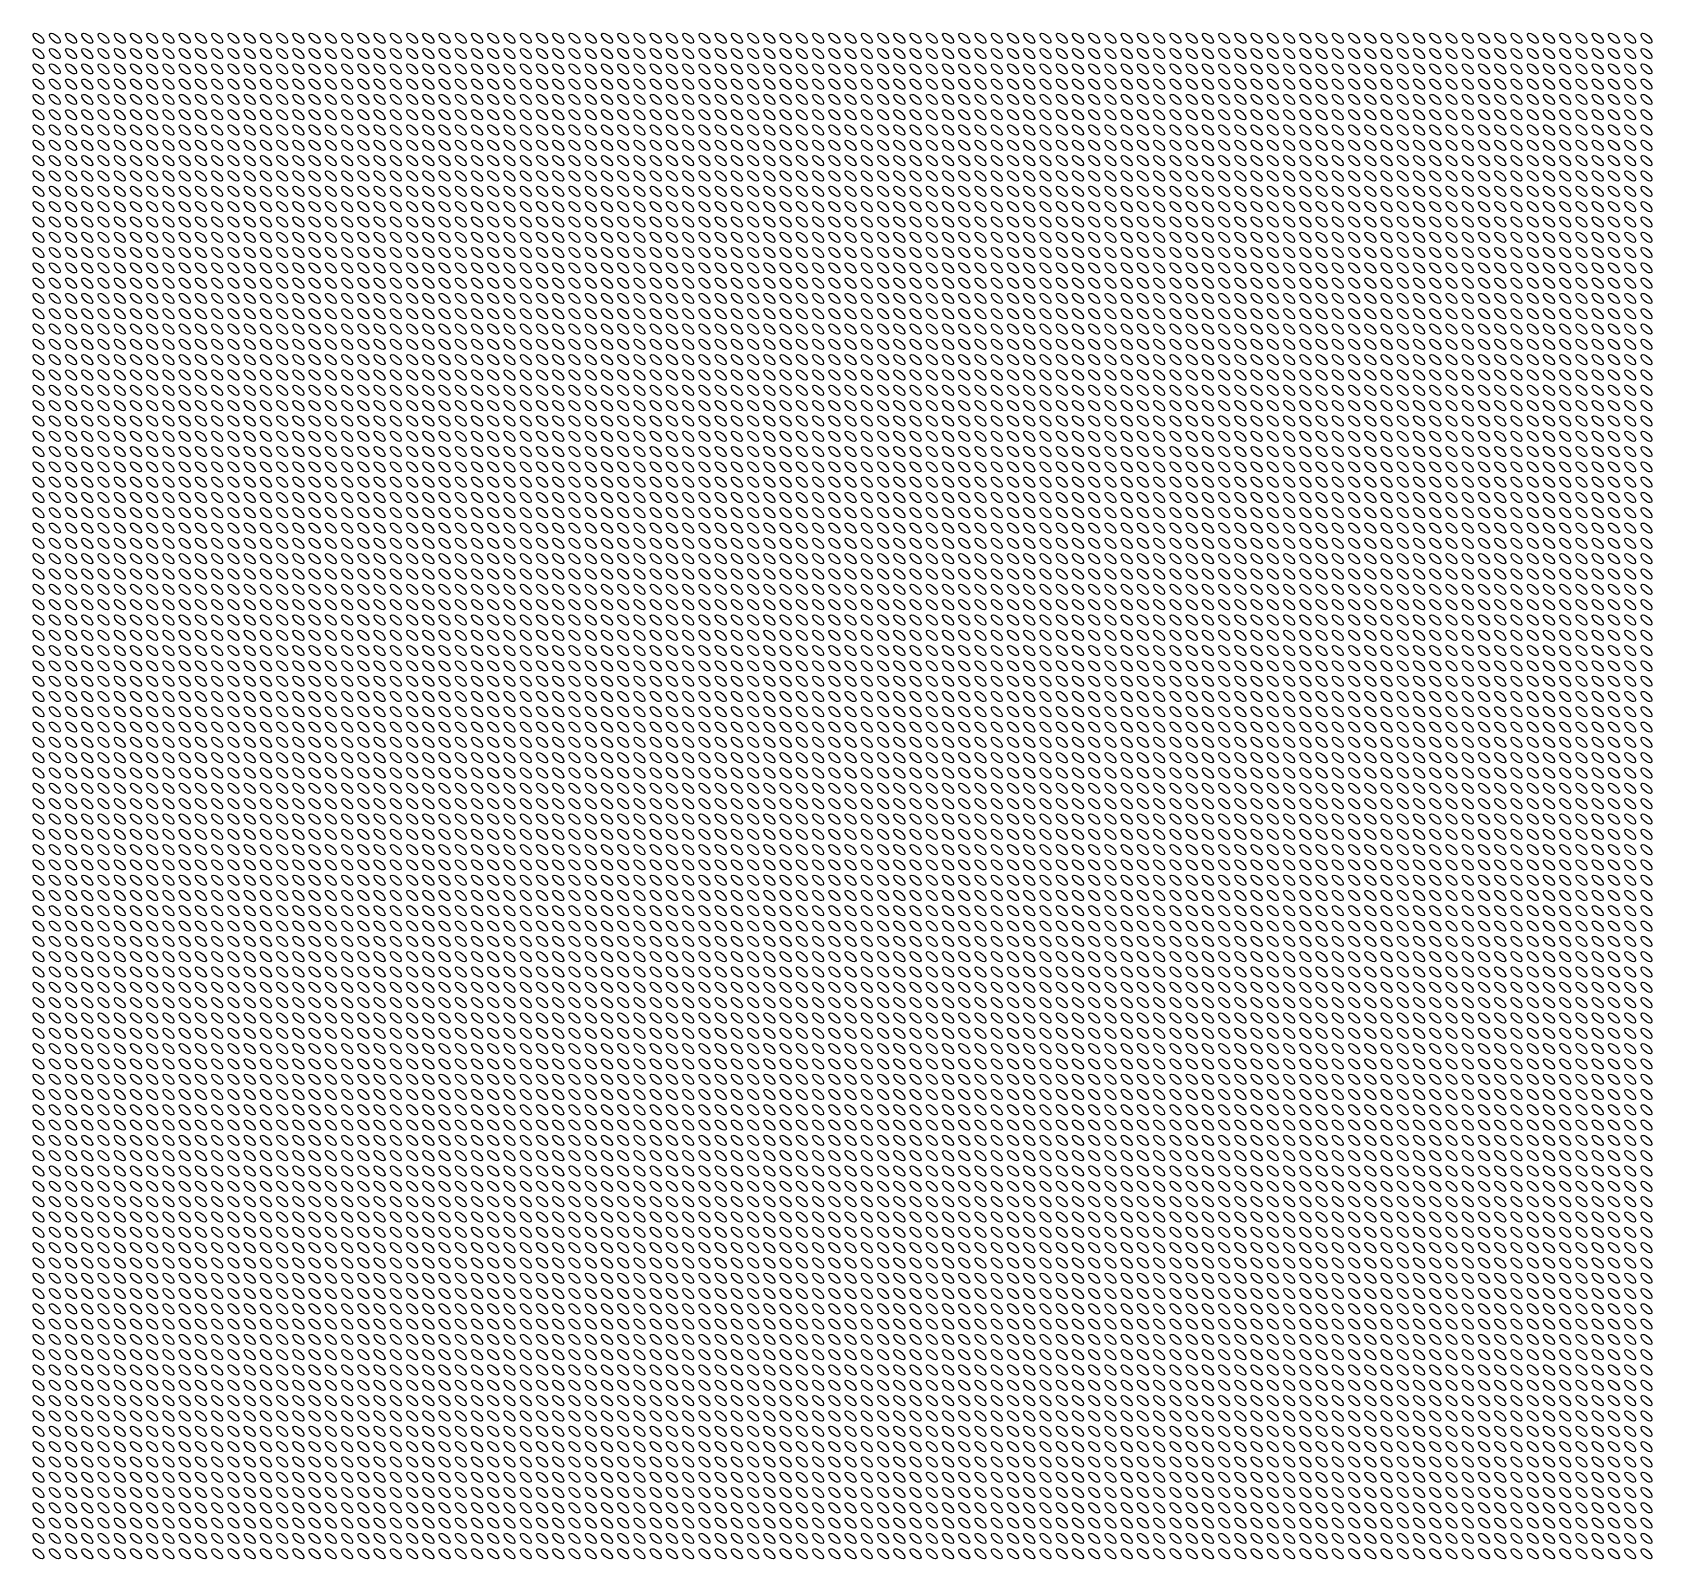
# Model space of a CAD drawing. Header units: millimetres. Extents: x -611 to 549575, y 70 to 518622.
import ezdxf

# ---------------------------------------------------------------- set-up
doc = ezdxf.new("R2010")
doc.units = ezdxf.units.MM

# ---------------------------------------------------------------- blocks, each defined once
blk = doc.blocks.new('*U2')
blk.add_ellipse((0, 0), major_axis=(1695, -1547), ratio=0.4610579)
blk = doc.blocks.new('*U3')
at = {"color": 0, "linetype": 'ByBlock', "lineweight": -2, "transparency": 16777216}
for p in [(0, 514596), (5515, 514596), (11030, 514596), (16546, 514596), (22061, 514596), (27576, 514596), (33091, 514596), (38607, 514596), (44122, 514596), (49637, 514596), (55152, 514596), (60668, 514596), (66183, 514596), (71698, 514596), (77213, 514596), (82729, 514596), (88244, 514596), (93759, 514596), (99274, 514596), (104790, 514596), (110305, 514596), (115820, 514596), (121335, 514596), (126851, 514596), (132366, 514596), (137881, 514596), (143396, 514596), (148912, 514596), (154427, 514596), (159942, 514596), (165457, 514596), (170973, 514596), (176488, 514596), (182003, 514596), (187518, 514596), (193034, 514596), (198549, 514596), (204064, 514596), (209579, 514596), (215095, 514596), (220610, 514596), (226125, 514596), (231640, 514596), (237156, 514596), (242671, 514596), (248186, 514596), (253701, 514596), (259217, 514596), (264732, 514596), (270247, 514596), (275762, 514596), (281278, 514596), (286793, 514596), (292308, 514596), (297823, 514596), (303339, 514596), (308854, 514596), (314369, 514596), (319884, 514596), (325400, 514596), (330915, 514596), (336430, 514596), (341945, 514596), (347461, 514596), (352976, 514596), (358491, 514596), (364006, 514596), (369522, 514596), (375037, 514596), (380552, 514596), (386067, 514596), (391583, 514596), (397098, 514596), (402613, 514596), (408128, 514596), (413643, 514596), (419159, 514596), (424674, 514596), (430189, 514596), (435704, 514596), (441220, 514596), (446735, 514596), (452250, 514596), (457765, 514596), (463281, 514596), (468796, 514596), (474311, 514596), (479826, 514596), (485342, 514596), (490857, 514596), (496372, 514596), (501887, 514596), (507403, 514596), (512918, 514596), (518433, 514596), (523948, 514596), (529464, 514596), (534979, 514596), (540494, 514596), (546009, 514596), (0, 509398), (0, 504200), (5515, 509398), (5515, 504200), (11030, 509398), (11030, 504200), (16546, 509398), (16546, 504200), (22061, 509398), (22061, 504200), (27576, 509398), (27576, 504200), (33091, 509398), (33091, 504200), (38607, 509398), (38607, 504200), (44122, 509398), (44122, 504200), (49637, 509398), (49637, 504200), (55152, 509398), (55152, 504200), (60668, 509398), (60668, 504200), (66183, 509398), (66183, 504200), (71698, 509398), (71698, 504200), (77213, 509398), (77213, 504200), (82729, 509398), (82729, 504200), (88244, 509398), (88244, 504200), (93759, 509398), (93759, 504200), (99274, 509398), (99274, 504200), (104790, 509398), (104790, 504200), (110305, 509398), (110305, 504200), (115820, 509398), (115820, 504200), (121335, 509398), (121335, 504200), (126851, 509398), (126851, 504200), (132366, 509398), (132366, 504200), (137881, 509398), (137881, 504200), (143396, 509398), (143396, 504200), (148912, 509398), (148912, 504200), (154427, 509398), (154427, 504200), (159942, 509398), (159942, 504200), (165457, 509398), (165457, 504200), (170973, 509398), (170973, 504200), (176488, 509398), (176488, 504200), (182003, 509398), (182003, 504200), (187518, 509398), (187518, 504200), (193034, 509398), (193034, 504200), (198549, 509398), (198549, 504200), (204064, 509398), (204064, 504200), (209579, 509398), (209579, 504200), (215095, 509398), (215095, 504200), (220610, 509398), (220610, 504200), (226125, 509398), (226125, 504200), (231640, 509398), (231640, 504200), (237156, 509398), (237156, 504200), (242671, 509398), (242671, 504200), (248186, 509398), (248186, 504200), (253701, 509398), (253701, 504200), (259217, 509398), (259217, 504200), (264732, 509398), (264732, 504200), (270247, 509398), (270247, 504200), (275762, 509398), (275762, 504200), (281278, 509398), (281278, 504200), (286793, 509398), (286793, 504200), (292308, 509398), (292308, 504200), (297823, 509398), (297823, 504200), (303339, 509398), (303339, 504200), (308854, 509398), (308854, 504200), (314369, 509398), (314369, 504200), (319884, 509398), (319884, 504200), (325400, 509398), (325400, 504200), (330915, 509398), (330915, 504200), (336430, 509398), (336430, 504200), (341945, 509398), (341945, 504200), (347461, 509398), (347461, 504200), (352976, 509398), (352976, 504200), (358491, 509398), (358491, 504200), (364006, 509398), (364006, 504200), (369522, 509398), (369522, 504200), (375037, 509398), (375037, 504200), (380552, 509398), (380552, 504200), (386067, 509398), (386067, 504200), (391583, 509398), (391583, 504200), (397098, 509398), (397098, 504200), (402613, 509398), (402613, 504200), (408128, 509398), (408128, 504200), (413643, 509398), (413643, 504200), (419159, 509398), (419159, 504200), (424674, 509398), (424674, 504200), (430189, 509398), (430189, 504200), (435704, 509398), (435704, 504200), (441220, 509398), (441220, 504200), (446735, 509398), (446735, 504200), (452250, 509398), (452250, 504200), (457765, 509398), (457765, 504200), (463281, 509398), (463281, 504200), (468796, 509398), (468796, 504200), (474311, 509398), (474311, 504200), (479826, 509398), (479826, 504200), (485342, 509398), (485342, 504200), (490857, 509398), (490857, 504200), (496372, 509398), (496372, 504200), (501887, 509398), (501887, 504200), (507403, 509398), (507403, 504200), (512918, 509398), (512918, 504200), (518433, 509398), (518433, 504200), (523948, 509398), (523948, 504200), (529464, 509398), (529464, 504200), (534979, 509398), (534979, 504200), (540494, 509398), (540494, 504200), (546009, 509398), (546009, 504200), (0, 499002), (5515, 499002), (11030, 499002), (16546, 499002), (22061, 499002), (27576, 499002), (33091, 499002), (38607, 499002), (44122, 499002), (49637, 499002), (55152, 499002), (60668, 499002), (66183, 499002), (71698, 499002), (77213, 499002), (82729, 499002), (88244, 499002), (93759, 499002), (99274, 499002), (104790, 499002), (110305, 499002), (115820, 499002), (121335, 499002), (126851, 499002), (132366, 499002), (137881, 499002), (143396, 499002), (148912, 499002), (154427, 499002), (159942, 499002), (165457, 499002), (170973, 499002), (176488, 499002), (182003, 499002), (187518, 499002), (193034, 499002), (198549, 499002), (204064, 499002), (209579, 499002), (215095, 499002), (220610, 499002), (226125, 499002), (231640, 499002), (237156, 499002), (242671, 499002), (248186, 499002), (253701, 499002), (259217, 499002), (264732, 499002), (270247, 499002), (275762, 499002), (281278, 499002), (286793, 499002), (292308, 499002), (297823, 499002), (303339, 499002), (308854, 499002), (314369, 499002), (319884, 499002), (325400, 499002), (330915, 499002), (336430, 499002), (341945, 499002), (347461, 499002), (352976, 499002), (358491, 499002), (364006, 499002), (369522, 499002), (375037, 499002), (380552, 499002), (386067, 499002), (391583, 499002), (397098, 499002), (402613, 499002), (408128, 499002), (413643, 499002), (419159, 499002), (424674, 499002), (430189, 499002), (435704, 499002), (441220, 499002), (446735, 499002), (452250, 499002), (457765, 499002), (463281, 499002), (468796, 499002), (474311, 499002), (479826, 499002), (485342, 499002), (490857, 499002), (496372, 499002), (501887, 499002), (507403, 499002), (512918, 499002), (518433, 499002), (523948, 499002), (529464, 499002), (534979, 499002), (540494, 499002), (546009, 499002), (0, 493804), (5515, 493804), (11030, 493804), (16546, 493804), (22061, 493804), (27576, 493804), (33091, 493804), (38607, 493804), (44122, 493804), (49637, 493804), (55152, 493804), (60668, 493804), (66183, 493804), (71698, 493804), (77213, 493804), (82729, 493804), (88244, 493804), (93759, 493804), (99274, 493804), (104790, 493804), (110305, 493804), (115820, 493804), (121335, 493804), (126851, 493804), (132366, 493804), (137881, 493804), (143396, 493804), (148912, 493804), (154427, 493804), (159942, 493804), (165457, 493804), (170973, 493804), (176488, 493804), (182003, 493804), (187518, 493804), (193034, 493804), (198549, 493804), (204064, 493804), (209579, 493804), (215095, 493804), (220610, 493804), (226125, 493804), (231640, 493804), (237156, 493804), (242671, 493804), (248186, 493804), (253701, 493804), (259217, 493804), (264732, 493804), (270247, 493804), (275762, 493804), (281278, 493804), (286793, 493804), (292308, 493804), (297823, 493804), (303339, 493804), (308854, 493804), (314369, 493804), (319884, 493804), (325400, 493804), (330915, 493804), (336430, 493804), (341945, 493804), (347461, 493804), (352976, 493804), (358491, 493804), (364006, 493804), (369522, 493804), (375037, 493804), (380552, 493804), (386067, 493804), (391583, 493804), (397098, 493804), (402613, 493804), (408128, 493804), (413643, 493804), (419159, 493804), (424674, 493804), (430189, 493804), (435704, 493804), (441220, 493804), (446735, 493804), (452250, 493804), (457765, 493804), (463281, 493804), (468796, 493804), (474311, 493804), (479826, 493804), (485342, 493804), (490857, 493804), (496372, 493804), (501887, 493804), (507403, 493804), (512918, 493804), (518433, 493804), (523948, 493804), (529464, 493804), (534979, 493804), (540494, 493804), (546009, 493804), (0, 488606), (5515, 488606), (11030, 488606), (16546, 488606), (22061, 488606), (27576, 488606), (33091, 488606), (38607, 488606), (44122, 488606), (49637, 488606), (55152, 488606), (60668, 488606), (66183, 488606), (71698, 488606), (77213, 488606), (82729, 488606), (88244, 488606), (93759, 488606), (99274, 488606), (104790, 488606), (110305, 488606), (115820, 488606), (121335, 488606), (126851, 488606), (132366, 488606), (137881, 488606), (143396, 488606), (148912, 488606), (154427, 488606), (159942, 488606), (165457, 488606), (170973, 488606), (176488, 488606), (182003, 488606), (187518, 488606), (193034, 488606), (198549, 488606), (204064, 488606), (209579, 488606), (215095, 488606), (220610, 488606), (226125, 488606), (231640, 488606), (237156, 488606), (242671, 488606), (248186, 488606), (253701, 488606), (259217, 488606), (264732, 488606), (270247, 488606), (275762, 488606), (281278, 488606), (286793, 488606), (292308, 488606), (297823, 488606), (303339, 488606), (308854, 488606), (314369, 488606), (319884, 488606), (325400, 488606), (330915, 488606), (336430, 488606), (341945, 488606), (347461, 488606), (352976, 488606), (358491, 488606), (364006, 488606), (369522, 488606), (375037, 488606), (380552, 488606), (386067, 488606), (391583, 488606), (397098, 488606), (402613, 488606), (408128, 488606), (413643, 488606), (419159, 488606), (424674, 488606), (430189, 488606), (435704, 488606), (441220, 488606), (446735, 488606), (452250, 488606), (457765, 488606), (463281, 488606), (468796, 488606), (474311, 488606), (479826, 488606), (485342, 488606), (490857, 488606), (496372, 488606), (501887, 488606), (507403, 488606), (512918, 488606), (518433, 488606), (523948, 488606), (529464, 488606), (534979, 488606), (540494, 488606), (546009, 488606), (0, 483408), (5515, 483408), (11030, 483408), (16546, 483408), (22061, 483408), (27576, 483408), (33091, 483408), (38607, 483408), (44122, 483408), (49637, 483408), (55152, 483408), (60668, 483408), (66183, 483408), (71698, 483408), (77213, 483408), (82729, 483408), (88244, 483408), (93759, 483408), (99274, 483408), (104790, 483408), (110305, 483408), (115820, 483408), (121335, 483408), (126851, 483408), (132366, 483408), (137881, 483408), (143396, 483408), (148912, 483408), (154427, 483408), (159942, 483408), (165457, 483408), (170973, 483408), (176488, 483408), (182003, 483408), (187518, 483408), (193034, 483408), (198549, 483408), (204064, 483408), (209579, 483408), (215095, 483408), (220610, 483408), (226125, 483408), (231640, 483408), (237156, 483408), (242671, 483408), (248186, 483408), (253701, 483408), (259217, 483408), (264732, 483408), (270247, 483408), (275762, 483408), (281278, 483408), (286793, 483408), (292308, 483408), (297823, 483408), (303339, 483408), (308854, 483408), (314369, 483408), (319884, 483408), (325400, 483408), (330915, 483408), (336430, 483408), (341945, 483408), (347461, 483408), (352976, 483408), (358491, 483408), (364006, 483408), (369522, 483408), (375037, 483408), (380552, 483408), (386067, 483408), (391583, 483408), (397098, 483408), (402613, 483408), (408128, 483408), (413643, 483408), (419159, 483408), (424674, 483408), (430189, 483408), (435704, 483408), (441220, 483408), (446735, 483408), (452250, 483408), (457765, 483408), (463281, 483408), (468796, 483408), (474311, 483408), (479826, 483408), (485342, 483408), (490857, 483408), (496372, 483408), (501887, 483408), (507403, 483408), (512918, 483408), (518433, 483408), (523948, 483408), (529464, 483408), (534979, 483408), (540494, 483408), (546009, 483408), (0, 478211), (5515, 478211), (11030, 478211), (16546, 478211), (22061, 478211), (27576, 478211), (33091, 478211), (38607, 478211), (44122, 478211), (49637, 478211), (55152, 478211), (60668, 478211), (66183, 478211), (71698, 478211), (77213, 478211), (82729, 478211), (88244, 478211), (93759, 478211), (99274, 478211), (104790, 478211), (110305, 478211), (115820, 478211), (121335, 478211), (126851, 478211), (132366, 478211), (137881, 478211), (143396, 478211), (148912, 478211), (154427, 478211), (159942, 478211), (165457, 478211), (170973, 478211), (176488, 478211), (182003, 478211), (187518, 478211), (193034, 478211), (198549, 478211), (204064, 478211), (209579, 478211), (215095, 478211), (220610, 478211), (226125, 478211), (231640, 478211), (237156, 478211), (242671, 478211), (248186, 478211), (253701, 478211), (259217, 478211), (264732, 478211), (270247, 478211), (275762, 478211), (281278, 478211), (286793, 478211), (292308, 478211), (297823, 478211), (303339, 478211), (308854, 478211), (314369, 478211), (319884, 478211), (325400, 478211), (330915, 478211), (336430, 478211), (341945, 478211), (347461, 478211), (352976, 478211), (358491, 478211), (364006, 478211), (369522, 478211), (375037, 478211), (380552, 478211), (386067, 478211), (391583, 478211), (397098, 478211), (402613, 478211), (408128, 478211), (413643, 478211), (419159, 478211), (424674, 478211), (430189, 478211), (435704, 478211), (441220, 478211), (446735, 478211), (452250, 478211), (457765, 478211), (463281, 478211), (468796, 478211), (474311, 478211), (479826, 478211), (485342, 478211), (490857, 478211), (496372, 478211), (501887, 478211), (507403, 478211), (512918, 478211), (518433, 478211), (523948, 478211), (529464, 478211), (534979, 478211), (540494, 478211), (546009, 478211), (0, 473013), (5515, 473013), (11030, 473013), (16546, 473013), (22061, 473013), (27576, 473013), (33091, 473013), (38607, 473013), (44122, 473013), (49637, 473013), (55152, 473013), (60668, 473013), (66183, 473013), (71698, 473013), (77213, 473013), (82729, 473013), (88244, 473013), (93759, 473013), (99274, 473013), (104790, 473013), (110305, 473013), (115820, 473013), (121335, 473013), (126851, 473013), (132366, 473013), (137881, 473013), (143396, 473013), (148912, 473013), (154427, 473013), (159942, 473013), (165457, 473013), (170973, 473013), (176488, 473013), (182003, 473013), (187518, 473013), (193034, 473013), (198549, 473013), (204064, 473013), (209579, 473013), (215095, 473013), (220610, 473013), (226125, 473013), (231640, 473013), (237156, 473013), (242671, 473013), (248186, 473013), (253701, 473013), (259217, 473013), (264732, 473013), (270247, 473013), (275762, 473013), (281278, 473013), (286793, 473013), (292308, 473013), (297823, 473013), (303339, 473013), (308854, 473013), (314369, 473013), (319884, 473013), (325400, 473013), (330915, 473013), (336430, 473013), (341945, 473013), (347461, 473013), (352976, 473013), (358491, 473013), (364006, 473013), (369522, 473013), (375037, 473013), (380552, 473013), (386067, 473013), (391583, 473013), (397098, 473013), (402613, 473013), (408128, 473013), (413643, 473013), (419159, 473013), (424674, 473013), (430189, 473013), (435704, 473013), (441220, 473013), (446735, 473013), (452250, 473013), (457765, 473013), (463281, 473013), (468796, 473013), (474311, 473013), (479826, 473013), (485342, 473013), (490857, 473013), (496372, 473013), (501887, 473013), (507403, 473013), (512918, 473013), (518433, 473013), (523948, 473013), (529464, 473013), (534979, 473013), (540494, 473013), (546009, 473013), (0, 467815), (5515, 467815), (11030, 467815), (16546, 467815), (22061, 467815), (27576, 467815), (33091, 467815), (38607, 467815), (44122, 467815), (49637, 467815), (55152, 467815), (60668, 467815), (66183, 467815), (71698, 467815), (77213, 467815), (82729, 467815), (88244, 467815), (93759, 467815), (99274, 467815), (104790, 467815), (110305, 467815), (115820, 467815), (121335, 467815), (126851, 467815), (132366, 467815), (137881, 467815), (143396, 467815), (148912, 467815), (154427, 467815), (159942, 467815), (165457, 467815), (170973, 467815), (176488, 467815), (182003, 467815), (187518, 467815), (193034, 467815), (198549, 467815), (204064, 467815), (209579, 467815), (215095, 467815), (220610, 467815), (226125, 467815), (231640, 467815), (237156, 467815), (242671, 467815), (248186, 467815), (253701, 467815), (259217, 467815), (264732, 467815), (270247, 467815), (275762, 467815), (281278, 467815), (286793, 467815), (292308, 467815), (297823, 467815), (303339, 467815), (308854, 467815), (314369, 467815), (319884, 467815), (325400, 467815), (330915, 467815), (336430, 467815), (341945, 467815), (347461, 467815), (352976, 467815), (358491, 467815), (364006, 467815), (369522, 467815), (375037, 467815), (380552, 467815), (386067, 467815), (391583, 467815), (397098, 467815), (402613, 467815), (408128, 467815), (413643, 467815), (419159, 467815), (424674, 467815), (430189, 467815), (435704, 467815), (441220, 467815), (446735, 467815), (452250, 467815), (457765, 467815), (463281, 467815), (468796, 467815), (474311, 467815), (479826, 467815), (485342, 467815), (490857, 467815), (496372, 467815), (501887, 467815), (507403, 467815), (512918, 467815), (518433, 467815), (523948, 467815), (529464, 467815), (534979, 467815), (540494, 467815), (546009, 467815), (0, 462617), (5515, 462617), (11030, 462617), (16546, 462617), (22061, 462617), (27576, 462617), (33091, 462617), (38607, 462617), (44122, 462617), (49637, 462617), (55152, 462617), (60668, 462617), (66183, 462617), (71698, 462617), (77213, 462617), (82729, 462617), (88244, 462617), (93759, 462617), (99274, 462617), (104790, 462617), (110305, 462617), (115820, 462617), (121335, 462617), (126851, 462617), (132366, 462617), (137881, 462617), (143396, 462617), (148912, 462617), (154427, 462617), (159942, 462617), (165457, 462617), (170973, 462617), (176488, 462617), (182003, 462617), (187518, 462617), (193034, 462617), (198549, 462617), (204064, 462617), (209579, 462617), (215095, 462617), (220610, 462617), (226125, 462617), (231640, 462617), (237156, 462617), (242671, 462617), (248186, 462617), (253701, 462617), (259217, 462617), (264732, 462617), (270247, 462617), (275762, 462617), (281278, 462617), (286793, 462617), (292308, 462617), (297823, 462617), (303339, 462617), (308854, 462617), (314369, 462617), (319884, 462617), (325400, 462617), (330915, 462617), (336430, 462617), (341945, 462617), (347461, 462617), (352976, 462617), (358491, 462617), (364006, 462617), (369522, 462617), (375037, 462617), (380552, 462617), (386067, 462617), (391583, 462617), (397098, 462617), (402613, 462617), (408128, 462617), (413643, 462617), (419159, 462617), (424674, 462617), (430189, 462617), (435704, 462617), (441220, 462617), (446735, 462617), (452250, 462617), (457765, 462617), (463281, 462617), (468796, 462617), (474311, 462617), (479826, 462617), (485342, 462617), (490857, 462617), (496372, 462617), (501887, 462617), (507403, 462617), (512918, 462617), (518433, 462617), (523948, 462617), (529464, 462617), (534979, 462617), (540494, 462617), (546009, 462617), (0, 457419), (5515, 457419), (11030, 457419), (16546, 457419), (22061, 457419), (27576, 457419), (33091, 457419), (38607, 457419), (44122, 457419), (49637, 457419), (55152, 457419), (60668, 457419), (66183, 457419), (71698, 457419), (77213, 457419), (82729, 457419), (88244, 457419), (93759, 457419), (99274, 457419), (104790, 457419), (110305, 457419), (115820, 457419), (121335, 457419), (126851, 457419), (132366, 457419), (137881, 457419), (143396, 457419), (148912, 457419), (154427, 457419), (159942, 457419), (165457, 457419), (170973, 457419), (176488, 457419), (182003, 457419), (187518, 457419), (193034, 457419), (198549, 457419), (204064, 457419), (209579, 457419), (215095, 457419), (220610, 457419), (226125, 457419), (231640, 457419), (237156, 457419), (242671, 457419), (248186, 457419), (253701, 457419), (259217, 457419), (264732, 457419), (270247, 457419), (275762, 457419), (281278, 457419), (286793, 457419), (292308, 457419), (297823, 457419), (303339, 457419), (308854, 457419), (314369, 457419), (319884, 457419), (325400, 457419), (330915, 457419), (336430, 457419), (341945, 457419), (347461, 457419), (352976, 457419), (358491, 457419), (364006, 457419), (369522, 457419), (375037, 457419), (380552, 457419), (386067, 457419), (391583, 457419), (397098, 457419), (402613, 457419), (408128, 457419), (413643, 457419), (419159, 457419), (424674, 457419), (430189, 457419), (435704, 457419), (441220, 457419), (446735, 457419), (452250, 457419), (457765, 457419), (463281, 457419), (468796, 457419), (474311, 457419), (479826, 457419), (485342, 457419), (490857, 457419), (496372, 457419), (501887, 457419), (507403, 457419), (512918, 457419), (518433, 457419), (523948, 457419), (529464, 457419), (534979, 457419), (540494, 457419), (546009, 457419), (0, 452221), (5515, 452221), (11030, 452221), (16546, 452221), (22061, 452221), (27576, 452221), (33091, 452221), (38607, 452221), (44122, 452221), (49637, 452221), (55152, 452221), (60668, 452221), (66183, 452221), (71698, 452221), (77213, 452221), (82729, 452221), (88244, 452221), (93759, 452221), (99274, 452221), (104790, 452221), (110305, 452221), (115820, 452221), (121335, 452221), (126851, 452221), (132366, 452221), (137881, 452221), (143396, 452221), (148912, 452221), (154427, 452221), (159942, 452221), (165457, 452221), (170973, 452221), (176488, 452221), (182003, 452221), (187518, 452221), (193034, 452221), (198549, 452221), (204064, 452221), (209579, 452221), (215095, 452221), (220610, 452221), (226125, 452221), (231640, 452221), (237156, 452221), (242671, 452221), (248186, 452221), (253701, 452221), (259217, 452221), (264732, 452221), (270247, 452221), (275762, 452221), (281278, 452221), (286793, 452221), (292308, 452221), (297823, 452221), (303339, 452221), (308854, 452221), (314369, 452221), (319884, 452221), (325400, 452221), (330915, 452221), (336430, 452221), (341945, 452221), (347461, 452221), (352976, 452221), (358491, 452221), (364006, 452221), (369522, 452221), (375037, 452221), (380552, 452221), (386067, 452221), (391583, 452221), (397098, 452221), (402613, 452221), (408128, 452221), (413643, 452221), (419159, 452221), (424674, 452221), (430189, 452221), (435704, 452221), (441220, 452221), (446735, 452221), (452250, 452221), (457765, 452221), (463281, 452221), (468796, 452221), (474311, 452221), (479826, 452221), (485342, 452221), (490857, 452221), (496372, 452221), (501887, 452221), (507403, 452221), (512918, 452221), (518433, 452221), (523948, 452221), (529464, 452221), (534979, 452221), (540494, 452221), (546009, 452221), (0, 447023), (5515, 447023), (11030, 447023), (16546, 447023), (22061, 447023), (27576, 447023), (33091, 447023), (38607, 447023), (44122, 447023), (49637, 447023), (55152, 447023), (60668, 447023), (66183, 447023), (71698, 447023), (77213, 447023), (82729, 447023), (88244, 447023), (93759, 447023), (99274, 447023), (104790, 447023), (110305, 447023), (115820, 447023), (121335, 447023), (126851, 447023), (132366, 447023), (137881, 447023), (143396, 447023), (148912, 447023), (154427, 447023), (159942, 447023), (165457, 447023), (170973, 447023), (176488, 447023), (182003, 447023), (187518, 447023), (193034, 447023), (198549, 447023), (204064, 447023), (209579, 447023), (215095, 447023), (220610, 447023), (226125, 447023), (231640, 447023), (237156, 447023), (242671, 447023), (248186, 447023), (253701, 447023), (259217, 447023), (264732, 447023), (270247, 447023), (275762, 447023), (281278, 447023), (286793, 447023), (292308, 447023), (297823, 447023), (303339, 447023), (308854, 447023), (314369, 447023), (319884, 447023), (325400, 447023), (330915, 447023), (336430, 447023), (341945, 447023), (347461, 447023), (352976, 447023), (358491, 447023), (364006, 447023), (369522, 447023), (375037, 447023), (380552, 447023), (386067, 447023), (391583, 447023), (397098, 447023), (402613, 447023), (408128, 447023), (413643, 447023), (419159, 447023), (424674, 447023), (430189, 447023), (435704, 447023), (441220, 447023), (446735, 447023), (452250, 447023), (457765, 447023), (463281, 447023), (468796, 447023), (474311, 447023), (479826, 447023), (485342, 447023), (490857, 447023), (496372, 447023), (501887, 447023), (507403, 447023), (512918, 447023), (518433, 447023), (523948, 447023), (529464, 447023), (534979, 447023), (540494, 447023), (546009, 447023), (0, 441825), (5515, 441825), (11030, 441825), (16546, 441825), (22061, 441825), (27576, 441825), (33091, 441825), (38607, 441825), (44122, 441825), (49637, 441825), (55152, 441825), (60668, 441825), (66183, 441825), (71698, 441825), (77213, 441825), (82729, 441825), (88244, 441825), (93759, 441825), (99274, 441825), (104790, 441825), (110305, 441825), (115820, 441825), (121335, 441825), (126851, 441825), (132366, 441825), (137881, 441825), (143396, 441825), (148912, 441825), (154427, 441825), (159942, 441825), (165457, 441825), (170973, 441825), (176488, 441825), (182003, 441825), (187518, 441825), (193034, 441825), (198549, 441825), (204064, 441825), (209579, 441825), (215095, 441825), (220610, 441825), (226125, 441825), (231640, 441825), (237156, 441825), (242671, 441825), (248186, 441825), (253701, 441825), (259217, 441825), (264732, 441825), (270247, 441825), (275762, 441825), (281278, 441825), (286793, 441825), (292308, 441825), (297823, 441825), (303339, 441825), (308854, 441825), (314369, 441825), (319884, 441825), (325400, 441825), (330915, 441825), (336430, 441825), (341945, 441825), (347461, 441825), (352976, 441825), (358491, 441825), (364006, 441825), (369522, 441825), (375037, 441825), (380552, 441825), (386067, 441825), (391583, 441825), (397098, 441825), (402613, 441825), (408128, 441825), (413643, 441825), (419159, 441825), (424674, 441825), (430189, 441825), (435704, 441825), (441220, 441825), (446735, 441825), (452250, 441825), (457765, 441825), (463281, 441825), (468796, 441825), (474311, 441825), (479826, 441825), (485342, 441825), (490857, 441825), (496372, 441825), (501887, 441825), (507403, 441825), (512918, 441825), (518433, 441825), (523948, 441825), (529464, 441825), (534979, 441825), (540494, 441825), (546009, 441825), (0, 436627), (5515, 436627), (11030, 436627), (16546, 436627), (22061, 436627), (27576, 436627), (33091, 436627), (38607, 436627), (44122, 436627), (49637, 436627), (55152, 436627), (60668, 436627), (66183, 436627), (71698, 436627), (77213, 436627), (82729, 436627), (88244, 436627), (93759, 436627), (99274, 436627), (104790, 436627), (110305, 436627), (115820, 436627), (121335, 436627), (126851, 436627), (132366, 436627), (137881, 436627), (143396, 436627), (148912, 436627), (154427, 436627), (159942, 436627), (165457, 436627), (170973, 436627), (176488, 436627), (182003, 436627), (187518, 436627), (193034, 436627), (198549, 436627), (204064, 436627), (209579, 436627), (215095, 436627), (220610, 436627), (226125, 436627), (231640, 436627), (237156, 436627), (242671, 436627), (248186, 436627), (253701, 436627), (259217, 436627), (264732, 436627), (270247, 436627), (275762, 436627), (281278, 436627), (286793, 436627), (292308, 436627), (297823, 436627), (303339, 436627), (308854, 436627), (314369, 436627), (319884, 436627), (325400, 436627), (330915, 436627), (336430, 436627), (341945, 436627), (347461, 436627), (352976, 436627), (358491, 436627), (364006, 436627), (369522, 436627), (375037, 436627), (380552, 436627), (386067, 436627), (391583, 436627), (397098, 436627), (402613, 436627), (408128, 436627), (413643, 436627), (419159, 436627), (424674, 436627), (430189, 436627), (435704, 436627), (441220, 436627), (446735, 436627), (452250, 436627), (457765, 436627), (463281, 436627), (468796, 436627), (474311, 436627), (479826, 436627), (485342, 436627), (490857, 436627), (496372, 436627), (501887, 436627), (507403, 436627), (512918, 436627), (518433, 436627), (523948, 436627), (529464, 436627), (534979, 436627), (540494, 436627), (546009, 436627), (0, 431429), (5515, 431429), (11030, 431429), (16546, 431429), (22061, 431429), (27576, 431429), (33091, 431429), (38607, 431429), (44122, 431429), (49637, 431429), (55152, 431429), (60668, 431429), (66183, 431429), (71698, 431429), (77213, 431429), (82729, 431429), (88244, 431429), (93759, 431429), (99274, 431429), (104790, 431429), (110305, 431429), (115820, 431429), (121335, 431429), (126851, 431429), (132366, 431429), (137881, 431429), (143396, 431429), (148912, 431429), (154427, 431429), (159942, 431429), (165457, 431429), (170973, 431429), (176488, 431429), (182003, 431429), (187518, 431429), (193034, 431429), (198549, 431429), (204064, 431429), (209579, 431429), (215095, 431429), (220610, 431429), (226125, 431429), (231640, 431429), (237156, 431429), (242671, 431429), (248186, 431429), (253701, 431429), (259217, 431429), (264732, 431429), (270247, 431429), (275762, 431429), (281278, 431429), (286793, 431429), (292308, 431429), (297823, 431429), (303339, 431429), (308854, 431429), (314369, 431429), (319884, 431429), (325400, 431429), (330915, 431429), (336430, 431429), (341945, 431429), (347461, 431429), (352976, 431429), (358491, 431429), (364006, 431429), (369522, 431429), (375037, 431429), (380552, 431429), (386067, 431429), (391583, 431429), (397098, 431429), (402613, 431429), (408128, 431429), (413643, 431429), (419159, 431429), (424674, 431429), (430189, 431429), (435704, 431429), (441220, 431429), (446735, 431429), (452250, 431429), (457765, 431429), (463281, 431429), (468796, 431429), (474311, 431429), (479826, 431429), (485342, 431429), (490857, 431429), (496372, 431429), (501887, 431429), (507403, 431429), (512918, 431429), (518433, 431429), (523948, 431429), (529464, 431429), (534979, 431429), (540494, 431429), (546009, 431429), (0, 426231), (5515, 426231), (11030, 426231), (16546, 426231), (22061, 426231), (27576, 426231), (33091, 426231), (38607, 426231), (44122, 426231), (49637, 426231), (55152, 426231), (60668, 426231), (66183, 426231), (71698, 426231), (77213, 426231), (82729, 426231), (88244, 426231), (93759, 426231), (99274, 426231), (104790, 426231), (110305, 426231), (115820, 426231), (121335, 426231), (126851, 426231), (132366, 426231), (137881, 426231), (143396, 426231), (148912, 426231), (154427, 426231), (159942, 426231), (165457, 426231), (170973, 426231), (176488, 426231), (182003, 426231), (187518, 426231), (193034, 426231), (198549, 426231), (204064, 426231), (209579, 426231), (215095, 426231), (220610, 426231), (226125, 426231), (231640, 426231), (237156, 426231), (242671, 426231), (248186, 426231), (253701, 426231), (259217, 426231), (264732, 426231), (270247, 426231), (275762, 426231), (281278, 426231), (286793, 426231), (292308, 426231), (297823, 426231), (303339, 426231), (308854, 426231), (314369, 426231), (319884, 426231), (325400, 426231), (330915, 426231), (336430, 426231), (341945, 426231), (347461, 426231), (352976, 426231), (358491, 426231), (364006, 426231), (369522, 426231), (375037, 426231), (380552, 426231), (386067, 426231), (391583, 426231), (397098, 426231), (402613, 426231), (408128, 426231), (413643, 426231), (419159, 426231), (424674, 426231), (430189, 426231), (435704, 426231), (441220, 426231), (446735, 426231), (452250, 426231), (457765, 426231), (463281, 426231), (468796, 426231), (474311, 426231), (479826, 426231), (485342, 426231), (490857, 426231), (496372, 426231), (501887, 426231), (507403, 426231), (512918, 426231), (518433, 426231), (523948, 426231), (529464, 426231), (534979, 426231), (540494, 426231), (546009, 426231), (0, 421033), (5515, 421033), (11030, 421033), (16546, 421033), (22061, 421033), (27576, 421033), (33091, 421033), (38607, 421033), (44122, 421033), (49637, 421033), (55152, 421033), (60668, 421033), (66183, 421033), (71698, 421033), (77213, 421033), (82729, 421033), (88244, 421033), (93759, 421033), (99274, 421033), (104790, 421033), (110305, 421033), (115820, 421033), (121335, 421033), (126851, 421033), (132366, 421033), (137881, 421033), (143396, 421033), (148912, 421033), (154427, 421033), (159942, 421033), (165457, 421033), (170973, 421033), (176488, 421033), (182003, 421033), (187518, 421033), (193034, 421033), (198549, 421033), (204064, 421033), (209579, 421033), (215095, 421033), (220610, 421033), (226125, 421033), (231640, 421033), (237156, 421033), (242671, 421033), (248186, 421033), (253701, 421033), (259217, 421033), (264732, 421033), (270247, 421033), (275762, 421033), (281278, 421033), (286793, 421033), (292308, 421033), (297823, 421033), (303339, 421033), (308854, 421033), (314369, 421033), (319884, 421033), (325400, 421033), (330915, 421033), (336430, 421033), (341945, 421033), (347461, 421033), (352976, 421033), (358491, 421033), (364006, 421033), (369522, 421033), (375037, 421033), (380552, 421033), (386067, 421033), (391583, 421033), (397098, 421033), (402613, 421033), (408128, 421033), (413643, 421033), (419159, 421033), (424674, 421033), (430189, 421033), (435704, 421033), (441220, 421033), (446735, 421033), (452250, 421033), (457765, 421033), (463281, 421033), (468796, 421033), (474311, 421033), (479826, 421033), (485342, 421033), (490857, 421033), (496372, 421033), (501887, 421033), (507403, 421033), (512918, 421033), (518433, 421033), (523948, 421033), (529464, 421033), (534979, 421033), (540494, 421033), (546009, 421033), (0, 415835), (5515, 415835), (11030, 415835), (16546, 415835), (22061, 415835), (27576, 415835), (33091, 415835), (38607, 415835), (44122, 415835), (49637, 415835), (55152, 415835), (60668, 415835), (66183, 415835), (71698, 415835), (77213, 415835), (82729, 415835), (88244, 415835), (93759, 415835), (99274, 415835), (104790, 415835), (110305, 415835), (115820, 415835), (121335, 415835), (126851, 415835), (132366, 415835), (137881, 415835), (143396, 415835), (148912, 415835), (154427, 415835), (159942, 415835), (165457, 415835), (170973, 415835), (176488, 415835), (182003, 415835), (187518, 415835), (193034, 415835), (198549, 415835), (204064, 415835), (209579, 415835), (215095, 415835), (220610, 415835), (226125, 415835), (231640, 415835), (237156, 415835), (242671, 415835), (248186, 415835), (253701, 415835), (259217, 415835), (264732, 415835), (270247, 415835), (275762, 415835), (281278, 415835), (286793, 415835), (292308, 415835), (297823, 415835), (303339, 415835), (308854, 415835), (314369, 415835), (319884, 415835), (325400, 415835), (330915, 415835), (336430, 415835), (341945, 415835), (347461, 415835), (352976, 415835), (358491, 415835), (364006, 415835), (369522, 415835), (375037, 415835), (380552, 415835), (386067, 415835), (391583, 415835), (397098, 415835), (402613, 415835), (408128, 415835), (413643, 415835), (419159, 415835), (424674, 415835), (430189, 415835), (435704, 415835), (441220, 415835), (446735, 415835), (452250, 415835), (457765, 415835), (463281, 415835), (468796, 415835), (474311, 415835), (479826, 415835), (485342, 415835), (490857, 415835), (496372, 415835), (501887, 415835), (507403, 415835), (512918, 415835), (518433, 415835), (523948, 415835), (529464, 415835), (534979, 415835), (540494, 415835), (546009, 415835), (0, 410637), (0, 405439), (5515, 410637), (5515, 405439), (11030, 410637), (11030, 405439), (16546, 410637), (16546, 405439), (22061, 410637), (22061, 405439), (27576, 410637), (27576, 405439), (33091, 410637), (33091, 405439), (38607, 410637), (38607, 405439), (44122, 410637), (44122, 405439), (49637, 410637), (49637, 405439), (55152, 410637), (55152, 405439), (60668, 410637), (60668, 405439), (66183, 410637), (66183, 405439), (71698, 410637), (71698, 405439), (77213, 410637), (77213, 405439), (82729, 410637), (82729, 405439), (88244, 410637), (88244, 405439), (93759, 410637), (93759, 405439), (99274, 410637), (99274, 405439), (104790, 410637), (104790, 405439), (110305, 410637), (110305, 405439), (115820, 410637), (115820, 405439), (121335, 410637), (121335, 405439), (126851, 410637), (126851, 405439), (132366, 410637), (132366, 405439), (137881, 410637), (137881, 405439), (143396, 410637), (143396, 405439), (148912, 410637), (148912, 405439), (154427, 410637), (154427, 405439), (159942, 410637), (159942, 405439), (165457, 410637), (165457, 405439), (170973, 410637), (170973, 405439), (176488, 410637), (176488, 405439), (182003, 410637), (182003, 405439), (187518, 410637), (187518, 405439), (193034, 410637), (193034, 405439), (198549, 410637), (198549, 405439), (204064, 410637), (204064, 405439), (209579, 410637), (209579, 405439), (215095, 410637), (215095, 405439), (220610, 410637), (220610, 405439), (226125, 410637), (226125, 405439), (231640, 410637), (231640, 405439), (237156, 410637), (237156, 405439), (242671, 410637), (242671, 405439), (248186, 410637), (248186, 405439), (253701, 410637), (253701, 405439), (259217, 410637), (259217, 405439), (264732, 410637), (264732, 405439), (270247, 410637), (270247, 405439), (275762, 410637), (275762, 405439), (281278, 410637), (281278, 405439), (286793, 410637), (286793, 405439), (292308, 410637), (292308, 405439), (297823, 410637), (297823, 405439), (303339, 410637), (303339, 405439), (308854, 410637), (308854, 405439), (314369, 410637), (314369, 405439), (319884, 410637), (319884, 405439), (325400, 410637), (325400, 405439), (330915, 410637), (330915, 405439), (336430, 410637), (336430, 405439), (341945, 410637), (341945, 405439), (347461, 410637), (347461, 405439), (352976, 410637), (352976, 405439), (358491, 410637), (358491, 405439), (364006, 410637), (364006, 405439), (369522, 410637), (369522, 405439), (375037, 410637), (375037, 405439), (380552, 410637), (380552, 405439), (386067, 410637), (386067, 405439), (391583, 410637), (391583, 405439), (397098, 410637), (397098, 405439), (402613, 410637), (402613, 405439), (408128, 410637), (408128, 405439), (413643, 410637), (413643, 405439), (419159, 410637), (419159, 405439), (424674, 410637), (424674, 405439), (430189, 410637), (430189, 405439), (435704, 410637), (435704, 405439), (441220, 410637), (441220, 405439), (446735, 410637), (446735, 405439), (452250, 410637), (452250, 405439), (457765, 410637), (457765, 405439), (463281, 410637), (463281, 405439), (468796, 410637), (468796, 405439), (474311, 410637), (474311, 405439), (479826, 410637), (479826, 405439), (485342, 410637), (485342, 405439), (490857, 410637), (490857, 405439), (496372, 410637), (496372, 405439), (501887, 410637), (501887, 405439), (507403, 410637), (507403, 405439), (512918, 410637), (512918, 405439), (518433, 410637), (518433, 405439), (523948, 410637), (523948, 405439), (529464, 410637), (529464, 405439), (534979, 410637), (534979, 405439), (540494, 410637), (540494, 405439), (546009, 410637), (546009, 405439), (0, 400241), (5515, 400241), (11030, 400241), (16546, 400241), (22061, 400241), (27576, 400241), (33091, 400241), (38607, 400241), (44122, 400241), (49637, 400241), (55152, 400241), (60668, 400241), (66183, 400241), (71698, 400241), (77213, 400241), (82729, 400241), (88244, 400241), (93759, 400241), (99274, 400241), (104790, 400241), (110305, 400241), (115820, 400241), (121335, 400241), (126851, 400241), (132366, 400241), (137881, 400241), (143396, 400241), (148912, 400241), (154427, 400241), (159942, 400241), (165457, 400241), (170973, 400241), (176488, 400241), (182003, 400241), (187518, 400241), (193034, 400241), (198549, 400241), (204064, 400241), (209579, 400241), (215095, 400241), (220610, 400241), (226125, 400241), (231640, 400241), (237156, 400241), (242671, 400241), (248186, 400241), (253701, 400241), (259217, 400241), (264732, 400241), (270247, 400241), (275762, 400241), (281278, 400241), (286793, 400241), (292308, 400241), (297823, 400241), (303339, 400241), (308854, 400241), (314369, 400241), (319884, 400241), (325400, 400241), (330915, 400241), (336430, 400241), (341945, 400241), (347461, 400241), (352976, 400241), (358491, 400241), (364006, 400241), (369522, 400241), (375037, 400241), (380552, 400241), (386067, 400241), (391583, 400241), (397098, 400241), (402613, 400241), (408128, 400241), (413643, 400241), (419159, 400241), (424674, 400241), (430189, 400241), (435704, 400241), (441220, 400241), (446735, 400241), (452250, 400241), (457765, 400241), (463281, 400241), (468796, 400241), (474311, 400241), (479826, 400241), (485342, 400241), (490857, 400241), (496372, 400241), (501887, 400241), (507403, 400241), (512918, 400241), (518433, 400241), (523948, 400241), (529464, 400241), (534979, 400241), (540494, 400241), (546009, 400241), (0, 395043), (5515, 395043), (11030, 395043), (16546, 395043), (22061, 395043), (27576, 395043), (33091, 395043), (38607, 395043), (44122, 395043), (49637, 395043), (55152, 395043), (60668, 395043), (66183, 395043), (71698, 395043), (77213, 395043), (82729, 395043), (88244, 395043), (93759, 395043), (99274, 395043), (104790, 395043), (110305, 395043), (115820, 395043), (121335, 395043), (126851, 395043), (132366, 395043), (137881, 395043), (143396, 395043), (148912, 395043), (154427, 395043), (159942, 395043), (165457, 395043), (170973, 395043), (176488, 395043), (182003, 395043), (187518, 395043), (193034, 395043), (198549, 395043), (204064, 395043), (209579, 395043), (215095, 395043), (220610, 395043), (226125, 395043), (231640, 395043), (237156, 395043), (242671, 395043), (248186, 395043), (253701, 395043), (259217, 395043), (264732, 395043), (270247, 395043), (275762, 395043), (281278, 395043), (286793, 395043), (292308, 395043), (297823, 395043), (303339, 395043), (308854, 395043), (314369, 395043), (319884, 395043), (325400, 395043), (330915, 395043), (336430, 395043), (341945, 395043), (347461, 395043), (352976, 395043), (358491, 395043), (364006, 395043), (369522, 395043), (375037, 395043), (380552, 395043), (386067, 395043), (391583, 395043), (397098, 395043), (402613, 395043), (408128, 395043), (413643, 395043), (419159, 395043), (424674, 395043), (430189, 395043), (435704, 395043), (441220, 395043), (446735, 395043), (452250, 395043), (457765, 395043), (463281, 395043), (468796, 395043), (474311, 395043), (479826, 395043), (485342, 395043), (490857, 395043), (496372, 395043), (501887, 395043), (507403, 395043), (512918, 395043), (518433, 395043), (523948, 395043), (529464, 395043), (534979, 395043), (540494, 395043), (546009, 395043), (0, 389846), (5515, 389846), (11030, 389846), (16546, 389846), (22061, 389846), (27576, 389846), (33091, 389846), (38607, 389846), (44122, 389846), (49637, 389846), (55152, 389846), (60668, 389846), (66183, 389846), (71698, 389846), (77213, 389846), (82729, 389846), (88244, 389846), (93759, 389846), (99274, 389846), (104790, 389846), (110305, 389846), (115820, 389846), (121335, 389846), (126851, 389846), (132366, 389846), (137881, 389846), (143396, 389846), (148912, 389846), (154427, 389846), (159942, 389846), (165457, 389846), (170973, 389846), (176488, 389846), (182003, 389846), (187518, 389846), (193034, 389846), (198549, 389846), (204064, 389846), (209579, 389846), (215095, 389846), (220610, 389846), (226125, 389846), (231640, 389846), (237156, 389846), (242671, 389846), (248186, 389846), (253701, 389846), (259217, 389846), (264732, 389846), (270247, 389846), (275762, 389846), (281278, 389846), (286793, 389846), (292308, 389846), (297823, 389846), (303339, 389846), (308854, 389846), (314369, 389846), (319884, 389846), (325400, 389846), (330915, 389846), (336430, 389846), (341945, 389846), (347461, 389846), (352976, 389846), (358491, 389846), (364006, 389846), (369522, 389846), (375037, 389846), (380552, 389846), (386067, 389846), (391583, 389846), (397098, 389846), (402613, 389846), (408128, 389846), (413643, 389846), (419159, 389846), (424674, 389846), (430189, 389846), (435704, 389846), (441220, 389846), (446735, 389846), (452250, 389846), (457765, 389846), (463281, 389846), (468796, 389846), (474311, 389846), (479826, 389846), (485342, 389846), (490857, 389846), (496372, 389846), (501887, 389846), (507403, 389846), (512918, 389846), (518433, 389846), (523948, 389846), (529464, 389846), (534979, 389846), (540494, 389846), (546009, 389846), (0, 384648), (5515, 384648), (11030, 384648), (16546, 384648), (22061, 384648), (27576, 384648), (33091, 384648), (38607, 384648), (44122, 384648), (49637, 384648), (55152, 384648), (60668, 384648), (66183, 384648), (71698, 384648), (77213, 384648), (82729, 384648), (88244, 384648), (93759, 384648), (99274, 384648), (104790, 384648), (110305, 384648), (115820, 384648), (121335, 384648), (126851, 384648), (132366, 384648), (137881, 384648), (143396, 384648), (148912, 384648), (154427, 384648), (159942, 384648), (165457, 384648), (170973, 384648), (176488, 384648), (182003, 384648), (187518, 384648), (193034, 384648), (198549, 384648), (204064, 384648), (209579, 384648), (215095, 384648), (220610, 384648), (226125, 384648), (231640, 384648), (237156, 384648), (242671, 384648), (248186, 384648), (253701, 384648), (259217, 384648), (264732, 384648), (270247, 384648), (275762, 384648), (281278, 384648), (286793, 384648), (292308, 384648), (297823, 384648), (303339, 384648), (308854, 384648), (314369, 384648), (319884, 384648), (325400, 384648), (330915, 384648), (336430, 384648), (341945, 384648), (347461, 384648), (352976, 384648), (358491, 384648), (364006, 384648), (369522, 384648), (375037, 384648), (380552, 384648), (386067, 384648), (391583, 384648), (397098, 384648), (402613, 384648), (408128, 384648), (413643, 384648), (419159, 384648), (424674, 384648), (430189, 384648), (435704, 384648), (441220, 384648), (446735, 384648), (452250, 384648), (457765, 384648), (463281, 384648), (468796, 384648), (474311, 384648), (479826, 384648), (485342, 384648), (490857, 384648), (496372, 384648), (501887, 384648), (507403, 384648), (512918, 384648), (518433, 384648), (523948, 384648), (529464, 384648), (534979, 384648), (540494, 384648), (546009, 384648), (0, 379450), (5515, 379450), (11030, 379450), (16546, 379450), (22061, 379450), (27576, 379450), (33091, 379450), (38607, 379450), (44122, 379450), (49637, 379450), (55152, 379450), (60668, 379450), (66183, 379450), (71698, 379450), (77213, 379450), (82729, 379450), (88244, 379450), (93759, 379450), (99274, 379450), (104790, 379450), (110305, 379450), (115820, 379450), (121335, 379450), (126851, 379450), (132366, 379450), (137881, 379450), (143396, 379450), (148912, 379450), (154427, 379450), (159942, 379450), (165457, 379450), (170973, 379450), (176488, 379450), (182003, 379450), (187518, 379450), (193034, 379450), (198549, 379450), (204064, 379450), (209579, 379450), (215095, 379450), (220610, 379450), (226125, 379450), (231640, 379450), (237156, 379450), (242671, 379450), (248186, 379450), (253701, 379450), (259217, 379450), (264732, 379450), (270247, 379450), (275762, 379450), (281278, 379450), (286793, 379450), (292308, 379450), (297823, 379450), (303339, 379450), (308854, 379450), (314369, 379450), (319884, 379450), (325400, 379450), (330915, 379450), (336430, 379450), (341945, 379450), (347461, 379450), (352976, 379450), (358491, 379450), (364006, 379450), (369522, 379450), (375037, 379450), (380552, 379450), (386067, 379450), (391583, 379450), (397098, 379450), (402613, 379450), (408128, 379450), (413643, 379450), (419159, 379450), (424674, 379450), (430189, 379450), (435704, 379450), (441220, 379450), (446735, 379450), (452250, 379450), (457765, 379450), (463281, 379450), (468796, 379450), (474311, 379450), (479826, 379450), (485342, 379450), (490857, 379450), (496372, 379450), (501887, 379450), (507403, 379450), (512918, 379450), (518433, 379450), (523948, 379450), (529464, 379450), (534979, 379450), (540494, 379450), (546009, 379450), (0, 374252), (5515, 374252), (11030, 374252), (16546, 374252), (22061, 374252), (27576, 374252), (33091, 374252), (38607, 374252), (44122, 374252), (49637, 374252), (55152, 374252), (60668, 374252), (66183, 374252), (71698, 374252), (77213, 374252), (82729, 374252), (88244, 374252), (93759, 374252), (99274, 374252), (104790, 374252), (110305, 374252), (115820, 374252), (121335, 374252), (126851, 374252), (132366, 374252), (137881, 374252), (143396, 374252), (148912, 374252), (154427, 374252), (159942, 374252), (165457, 374252), (170973, 374252), (176488, 374252), (182003, 374252), (187518, 374252), (193034, 374252), (198549, 374252), (204064, 374252), (209579, 374252), (215095, 374252), (220610, 374252), (226125, 374252), (231640, 374252), (237156, 374252), (242671, 374252), (248186, 374252), (253701, 374252), (259217, 374252), (264732, 374252), (270247, 374252), (275762, 374252), (281278, 374252), (286793, 374252), (292308, 374252), (297823, 374252), (303339, 374252), (308854, 374252), (314369, 374252), (319884, 374252), (325400, 374252), (330915, 374252), (336430, 374252), (341945, 374252), (347461, 374252), (352976, 374252), (358491, 374252), (364006, 374252), (369522, 374252), (375037, 374252), (380552, 374252), (386067, 374252), (391583, 374252), (397098, 374252), (402613, 374252), (408128, 374252), (413643, 374252), (419159, 374252), (424674, 374252), (430189, 374252), (435704, 374252), (441220, 374252), (446735, 374252), (452250, 374252), (457765, 374252), (463281, 374252), (468796, 374252), (474311, 374252), (479826, 374252), (485342, 374252), (490857, 374252), (496372, 374252), (501887, 374252), (507403, 374252), (512918, 374252), (518433, 374252), (523948, 374252), (529464, 374252), (534979, 374252), (540494, 374252), (546009, 374252), (0, 369054), (5515, 369054), (11030, 369054), (16546, 369054), (22061, 369054), (27576, 369054), (33091, 369054), (38607, 369054), (44122, 369054), (49637, 369054), (55152, 369054), (60668, 369054), (66183, 369054), (71698, 369054), (77213, 369054), (82729, 369054), (88244, 369054), (93759, 369054), (99274, 369054), (104790, 369054), (110305, 369054), (115820, 369054), (121335, 369054), (126851, 369054), (132366, 369054), (137881, 369054), (143396, 369054), (148912, 369054), (154427, 369054), (159942, 369054), (165457, 369054), (170973, 369054), (176488, 369054), (182003, 369054), (187518, 369054), (193034, 369054), (198549, 369054), (204064, 369054), (209579, 369054), (215095, 369054), (220610, 369054), (226125, 369054), (231640, 369054), (237156, 369054), (242671, 369054), (248186, 369054), (253701, 369054), (259217, 369054), (264732, 369054), (270247, 369054), (275762, 369054), (281278, 369054), (286793, 369054), (292308, 369054), (297823, 369054), (303339, 369054), (308854, 369054), (314369, 369054), (319884, 369054), (325400, 369054), (330915, 369054), (336430, 369054), (341945, 369054), (347461, 369054), (352976, 369054), (358491, 369054), (364006, 369054), (369522, 369054), (375037, 369054), (380552, 369054), (386067, 369054), (391583, 369054), (397098, 369054), (402613, 369054), (408128, 369054), (413643, 369054), (419159, 369054), (424674, 369054), (430189, 369054), (435704, 369054), (441220, 369054), (446735, 369054), (452250, 369054), (457765, 369054), (463281, 369054), (468796, 369054), (474311, 369054), (479826, 369054), (485342, 369054), (490857, 369054), (496372, 369054), (501887, 369054), (507403, 369054), (512918, 369054), (518433, 369054), (523948, 369054), (529464, 369054), (534979, 369054), (540494, 369054), (546009, 369054), (0, 363856), (5515, 363856), (11030, 363856), (16546, 363856), (22061, 363856), (27576, 363856), (33091, 363856), (38607, 363856), (44122, 363856), (49637, 363856), (55152, 363856), (60668, 363856), (66183, 363856), (71698, 363856), (77213, 363856), (82729, 363856), (88244, 363856), (93759, 363856), (99274, 363856), (104790, 363856), (110305, 363856), (115820, 363856), (121335, 363856), (126851, 363856), (132366, 363856), (137881, 363856), (143396, 363856), (148912, 363856), (154427, 363856), (159942, 363856), (165457, 363856), (170973, 363856), (176488, 363856), (182003, 363856), (187518, 363856), (193034, 363856), (198549, 363856), (204064, 363856), (209579, 363856), (215095, 363856), (220610, 363856), (226125, 363856), (231640, 363856), (237156, 363856), (242671, 363856), (248186, 363856), (253701, 363856), (259217, 363856), (264732, 363856), (270247, 363856), (275762, 363856), (281278, 363856), (286793, 363856), (292308, 363856), (297823, 363856), (303339, 363856), (308854, 363856), (314369, 363856), (319884, 363856), (325400, 363856), (330915, 363856), (336430, 363856), (341945, 363856), (347461, 363856), (352976, 363856), (358491, 363856), (364006, 363856), (369522, 363856), (375037, 363856), (380552, 363856), (386067, 363856), (391583, 363856), (397098, 363856), (402613, 363856), (408128, 363856), (413643, 363856), (419159, 363856), (424674, 363856), (430189, 363856), (435704, 363856), (441220, 363856), (446735, 363856), (452250, 363856), (457765, 363856), (463281, 363856), (468796, 363856), (474311, 363856), (479826, 363856), (485342, 363856), (490857, 363856), (496372, 363856), (501887, 363856), (507403, 363856), (512918, 363856), (518433, 363856), (523948, 363856), (529464, 363856), (534979, 363856), (540494, 363856), (546009, 363856), (0, 358658), (5515, 358658), (11030, 358658), (16546, 358658), (22061, 358658), (27576, 358658), (33091, 358658), (38607, 358658), (44122, 358658), (49637, 358658), (55152, 358658), (60668, 358658), (66183, 358658), (71698, 358658), (77213, 358658), (82729, 358658), (88244, 358658), (93759, 358658), (99274, 358658), (104790, 358658), (110305, 358658), (115820, 358658), (121335, 358658), (126851, 358658), (132366, 358658), (137881, 358658), (143396, 358658), (148912, 358658), (154427, 358658), (159942, 358658), (165457, 358658), (170973, 358658), (176488, 358658), (182003, 358658), (187518, 358658), (193034, 358658), (198549, 358658), (204064, 358658), (209579, 358658), (215095, 358658), (220610, 358658), (226125, 358658), (231640, 358658), (237156, 358658), (242671, 358658), (248186, 358658), (253701, 358658), (259217, 358658), (264732, 358658), (270247, 358658), (275762, 358658), (281278, 358658), (286793, 358658), (292308, 358658), (297823, 358658), (303339, 358658), (308854, 358658), (314369, 358658), (319884, 358658), (325400, 358658), (330915, 358658), (336430, 358658), (341945, 358658), (347461, 358658), (352976, 358658), (358491, 358658), (364006, 358658), (369522, 358658), (375037, 358658), (380552, 358658), (386067, 358658), (391583, 358658), (397098, 358658), (402613, 358658), (408128, 358658), (413643, 358658), (419159, 358658), (424674, 358658), (430189, 358658), (435704, 358658), (441220, 358658), (446735, 358658), (452250, 358658), (457765, 358658), (463281, 358658), (468796, 358658), (474311, 358658), (479826, 358658), (485342, 358658), (490857, 358658), (496372, 358658), (501887, 358658), (507403, 358658), (512918, 358658), (518433, 358658), (523948, 358658), (529464, 358658), (534979, 358658), (540494, 358658), (546009, 358658), (0, 353460), (5515, 353460), (11030, 353460), (16546, 353460), (22061, 353460), (27576, 353460), (33091, 353460), (38607, 353460), (44122, 353460), (49637, 353460), (55152, 353460), (60668, 353460), (66183, 353460), (71698, 353460), (77213, 353460), (82729, 353460), (88244, 353460), (93759, 353460), (99274, 353460), (104790, 353460), (110305, 353460), (115820, 353460), (121335, 353460), (126851, 353460), (132366, 353460), (137881, 353460), (143396, 353460), (148912, 353460), (154427, 353460), (159942, 353460), (165457, 353460), (170973, 353460), (176488, 353460), (182003, 353460), (187518, 353460), (193034, 353460), (198549, 353460), (204064, 353460), (209579, 353460), (215095, 353460), (220610, 353460), (226125, 353460), (231640, 353460), (237156, 353460), (242671, 353460), (248186, 353460), (253701, 353460), (259217, 353460), (264732, 353460), (270247, 353460), (275762, 353460), (281278, 353460), (286793, 353460), (292308, 353460), (297823, 353460), (303339, 353460), (308854, 353460), (314369, 353460), (319884, 353460), (325400, 353460), (330915, 353460), (336430, 353460), (341945, 353460), (347461, 353460), (352976, 353460), (358491, 353460), (364006, 353460), (369522, 353460), (375037, 353460), (380552, 353460), (386067, 353460), (391583, 353460), (397098, 353460), (402613, 353460), (408128, 353460), (413643, 353460), (419159, 353460), (424674, 353460), (430189, 353460), (435704, 353460), (441220, 353460), (446735, 353460), (452250, 353460), (457765, 353460), (463281, 353460), (468796, 353460), (474311, 353460), (479826, 353460), (485342, 353460), (490857, 353460), (496372, 353460), (501887, 353460), (507403, 353460), (512918, 353460), (518433, 353460), (523948, 353460), (529464, 353460), (534979, 353460), (540494, 353460), (546009, 353460), (0, 348262), (5515, 348262), (11030, 348262), (16546, 348262), (22061, 348262), (27576, 348262), (33091, 348262), (38607, 348262), (44122, 348262), (49637, 348262), (55152, 348262), (60668, 348262), (66183, 348262), (71698, 348262), (77213, 348262), (82729, 348262), (88244, 348262), (93759, 348262), (99274, 348262), (104790, 348262), (110305, 348262), (115820, 348262), (121335, 348262), (126851, 348262), (132366, 348262), (137881, 348262), (143396, 348262), (148912, 348262), (154427, 348262), (159942, 348262), (165457, 348262), (170973, 348262), (176488, 348262), (182003, 348262), (187518, 348262), (193034, 348262), (198549, 348262), (204064, 348262), (209579, 348262), (215095, 348262), (220610, 348262), (226125, 348262), (231640, 348262), (237156, 348262), (242671, 348262), (248186, 348262), (253701, 348262), (259217, 348262), (264732, 348262), (270247, 348262), (275762, 348262), (281278, 348262), (286793, 348262), (292308, 348262), (297823, 348262), (303339, 348262), (308854, 348262), (314369, 348262), (319884, 348262), (325400, 348262), (330915, 348262), (336430, 348262), (341945, 348262), (347461, 348262), (352976, 348262), (358491, 348262), (364006, 348262), (369522, 348262), (375037, 348262), (380552, 348262), (386067, 348262), (391583, 348262), (397098, 348262), (402613, 348262), (408128, 348262), (413643, 348262), (419159, 348262), (424674, 348262), (430189, 348262), (435704, 348262), (441220, 348262), (446735, 348262), (452250, 348262), (457765, 348262), (463281, 348262), (468796, 348262), (474311, 348262), (479826, 348262), (485342, 348262), (490857, 348262), (496372, 348262), (501887, 348262), (507403, 348262), (512918, 348262), (518433, 348262), (523948, 348262), (529464, 348262), (534979, 348262), (540494, 348262), (546009, 348262), (0, 343064), (5515, 343064), (11030, 343064), (16546, 343064), (22061, 343064), (27576, 343064), (33091, 343064), (38607, 343064), (44122, 343064), (49637, 343064), (55152, 343064), (60668, 343064), (66183, 343064), (71698, 343064), (77213, 343064), (82729, 343064), (88244, 343064), (93759, 343064), (99274, 343064), (104790, 343064), (110305, 343064), (115820, 343064), (121335, 343064), (126851, 343064), (132366, 343064), (137881, 343064), (143396, 343064), (148912, 343064), (154427, 343064), (159942, 343064), (165457, 343064), (170973, 343064), (176488, 343064), (182003, 343064), (187518, 343064), (193034, 343064), (198549, 343064), (204064, 343064), (209579, 343064), (215095, 343064), (220610, 343064), (226125, 343064), (231640, 343064), (237156, 343064), (242671, 343064), (248186, 343064), (253701, 343064), (259217, 343064), (264732, 343064), (270247, 343064), (275762, 343064), (281278, 343064), (286793, 343064), (292308, 343064), (297823, 343064), (303339, 343064), (308854, 343064), (314369, 343064), (319884, 343064), (325400, 343064), (330915, 343064), (336430, 343064), (341945, 343064), (347461, 343064), (352976, 343064), (358491, 343064), (364006, 343064), (369522, 343064), (375037, 343064), (380552, 343064), (386067, 343064), (391583, 343064), (397098, 343064), (402613, 343064), (408128, 343064), (413643, 343064), (419159, 343064), (424674, 343064), (430189, 343064), (435704, 343064), (441220, 343064), (446735, 343064), (452250, 343064), (457765, 343064), (463281, 343064), (468796, 343064), (474311, 343064), (479826, 343064), (485342, 343064), (490857, 343064), (496372, 343064), (501887, 343064), (507403, 343064), (512918, 343064), (518433, 343064), (523948, 343064), (529464, 343064), (534979, 343064), (540494, 343064), (546009, 343064), (0, 337866), (5515, 337866), (11030, 337866), (16546, 337866), (22061, 337866), (27576, 337866), (33091, 337866), (38607, 337866), (44122, 337866), (49637, 337866), (55152, 337866), (60668, 337866), (66183, 337866), (71698, 337866), (77213, 337866), (82729, 337866), (88244, 337866), (93759, 337866), (99274, 337866), (104790, 337866), (110305, 337866), (115820, 337866), (121335, 337866), (126851, 337866), (132366, 337866), (137881, 337866), (143396, 337866), (148912, 337866), (154427, 337866), (159942, 337866), (165457, 337866), (170973, 337866), (176488, 337866), (182003, 337866), (187518, 337866), (193034, 337866), (198549, 337866), (204064, 337866), (209579, 337866), (215095, 337866), (220610, 337866), (226125, 337866), (231640, 337866), (237156, 337866), (242671, 337866), (248186, 337866), (253701, 337866), (259217, 337866), (264732, 337866), (270247, 337866), (275762, 337866), (281278, 337866), (286793, 337866), (292308, 337866), (297823, 337866), (303339, 337866), (308854, 337866), (314369, 337866), (319884, 337866), (325400, 337866), (330915, 337866), (336430, 337866), (341945, 337866), (347461, 337866), (352976, 337866), (358491, 337866), (364006, 337866), (369522, 337866), (375037, 337866), (380552, 337866), (386067, 337866), (391583, 337866), (397098, 337866), (402613, 337866), (408128, 337866), (413643, 337866), (419159, 337866), (424674, 337866), (430189, 337866), (435704, 337866), (441220, 337866), (446735, 337866), (452250, 337866), (457765, 337866), (463281, 337866), (468796, 337866), (474311, 337866), (479826, 337866), (485342, 337866), (490857, 337866), (496372, 337866), (501887, 337866), (507403, 337866), (512918, 337866), (518433, 337866), (523948, 337866), (529464, 337866), (534979, 337866), (540494, 337866), (546009, 337866), (0, 332668), (5515, 332668), (11030, 332668), (16546, 332668), (22061, 332668), (27576, 332668), (33091, 332668), (38607, 332668), (44122, 332668), (49637, 332668), (55152, 332668), (60668, 332668), (66183, 332668), (71698, 332668), (77213, 332668), (82729, 332668), (88244, 332668), (93759, 332668), (99274, 332668), (104790, 332668), (110305, 332668), (115820, 332668), (121335, 332668), (126851, 332668), (132366, 332668), (137881, 332668), (143396, 332668), (148912, 332668), (154427, 332668), (159942, 332668), (165457, 332668), (170973, 332668), (176488, 332668), (182003, 332668), (187518, 332668), (193034, 332668), (198549, 332668), (204064, 332668), (209579, 332668), (215095, 332668), (220610, 332668), (226125, 332668), (231640, 332668), (237156, 332668), (242671, 332668), (248186, 332668), (253701, 332668), (259217, 332668), (264732, 332668), (270247, 332668), (275762, 332668), (281278, 332668), (286793, 332668), (292308, 332668), (297823, 332668), (303339, 332668), (308854, 332668), (314369, 332668), (319884, 332668), (325400, 332668), (330915, 332668), (336430, 332668), (341945, 332668), (347461, 332668), (352976, 332668), (358491, 332668), (364006, 332668), (369522, 332668), (375037, 332668), (380552, 332668), (386067, 332668), (391583, 332668), (397098, 332668), (402613, 332668), (408128, 332668), (413643, 332668), (419159, 332668), (424674, 332668), (430189, 332668), (435704, 332668), (441220, 332668), (446735, 332668), (452250, 332668), (457765, 332668), (463281, 332668), (468796, 332668), (474311, 332668), (479826, 332668), (485342, 332668), (490857, 332668), (496372, 332668), (501887, 332668), (507403, 332668), (512918, 332668), (518433, 332668), (523948, 332668), (529464, 332668), (534979, 332668), (540494, 332668), (546009, 332668), (0, 327470), (5515, 327470), (11030, 327470), (16546, 327470), (22061, 327470), (27576, 327470), (33091, 327470), (38607, 327470), (44122, 327470), (49637, 327470), (55152, 327470), (60668, 327470), (66183, 327470), (71698, 327470), (77213, 327470), (82729, 327470), (88244, 327470), (93759, 327470), (99274, 327470), (104790, 327470), (110305, 327470), (115820, 327470), (121335, 327470), (126851, 327470), (132366, 327470), (137881, 327470), (143396, 327470), (148912, 327470), (154427, 327470), (159942, 327470), (165457, 327470), (170973, 327470), (176488, 327470), (182003, 327470), (187518, 327470), (193034, 327470), (198549, 327470), (204064, 327470), (209579, 327470), (215095, 327470), (220610, 327470), (226125, 327470), (231640, 327470), (237156, 327470), (242671, 327470), (248186, 327470), (253701, 327470), (259217, 327470), (264732, 327470), (270247, 327470), (275762, 327470), (281278, 327470), (286793, 327470), (292308, 327470), (297823, 327470), (303339, 327470), (308854, 327470), (314369, 327470), (319884, 327470), (325400, 327470), (330915, 327470), (336430, 327470), (341945, 327470), (347461, 327470), (352976, 327470), (358491, 327470), (364006, 327470), (369522, 327470), (375037, 327470), (380552, 327470), (386067, 327470), (391583, 327470), (397098, 327470), (402613, 327470), (408128, 327470), (413643, 327470), (419159, 327470), (424674, 327470), (430189, 327470), (435704, 327470), (441220, 327470), (446735, 327470), (452250, 327470), (457765, 327470), (463281, 327470), (468796, 327470), (474311, 327470), (479826, 327470), (485342, 327470), (490857, 327470), (496372, 327470), (501887, 327470), (507403, 327470), (512918, 327470), (518433, 327470), (523948, 327470), (529464, 327470), (534979, 327470), (540494, 327470), (546009, 327470), (0, 322272), (5515, 322272), (11030, 322272), (16546, 322272), (22061, 322272), (27576, 322272), (33091, 322272), (38607, 322272), (44122, 322272), (49637, 322272), (55152, 322272), (60668, 322272), (66183, 322272), (71698, 322272), (77213, 322272), (82729, 322272), (88244, 322272), (93759, 322272), (99274, 322272), (104790, 322272), (110305, 322272), (115820, 322272), (121335, 322272), (126851, 322272), (132366, 322272), (137881, 322272), (143396, 322272), (148912, 322272), (154427, 322272), (159942, 322272), (165457, 322272), (170973, 322272), (176488, 322272), (182003, 322272), (187518, 322272), (193034, 322272), (198549, 322272), (204064, 322272), (209579, 322272), (215095, 322272), (220610, 322272), (226125, 322272), (231640, 322272), (237156, 322272), (242671, 322272), (248186, 322272), (253701, 322272), (259217, 322272), (264732, 322272), (270247, 322272), (275762, 322272), (281278, 322272), (286793, 322272), (292308, 322272), (297823, 322272), (303339, 322272), (308854, 322272), (314369, 322272), (319884, 322272), (325400, 322272), (330915, 322272), (336430, 322272), (341945, 322272), (347461, 322272), (352976, 322272), (358491, 322272), (364006, 322272), (369522, 322272), (375037, 322272), (380552, 322272), (386067, 322272), (391583, 322272), (397098, 322272), (402613, 322272), (408128, 322272), (413643, 322272), (419159, 322272), (424674, 322272), (430189, 322272), (435704, 322272), (441220, 322272), (446735, 322272), (452250, 322272), (457765, 322272), (463281, 322272), (468796, 322272), (474311, 322272), (479826, 322272), (485342, 322272), (490857, 322272), (496372, 322272), (501887, 322272), (507403, 322272), (512918, 322272), (518433, 322272), (523948, 322272), (529464, 322272), (534979, 322272), (540494, 322272), (546009, 322272), (0, 317074), (0, 311876), (5515, 317074), (5515, 311876), (11030, 317074), (11030, 311876), (16546, 317074), (16546, 311876), (22061, 317074), (22061, 311876), (27576, 317074), (27576, 311876), (33091, 317074), (33091, 311876), (38607, 317074), (38607, 311876), (44122, 317074), (44122, 311876), (49637, 317074), (49637, 311876), (55152, 317074), (55152, 311876), (60668, 317074), (60668, 311876), (66183, 317074), (66183, 311876), (71698, 317074), (71698, 311876), (77213, 317074), (77213, 311876), (82729, 317074), (82729, 311876), (88244, 317074), (88244, 311876), (93759, 317074), (93759, 311876), (99274, 317074), (99274, 311876), (104790, 317074), (104790, 311876), (110305, 317074), (110305, 311876), (115820, 317074), (115820, 311876), (121335, 317074), (121335, 311876), (126851, 317074), (126851, 311876), (132366, 317074), (132366, 311876), (137881, 317074), (137881, 311876), (143396, 317074), (143396, 311876), (148912, 317074), (148912, 311876), (154427, 317074), (154427, 311876), (159942, 317074), (159942, 311876), (165457, 317074), (165457, 311876), (170973, 317074), (170973, 311876), (176488, 317074), (176488, 311876), (182003, 317074), (182003, 311876), (187518, 317074), (187518, 311876), (193034, 317074), (193034, 311876), (198549, 317074), (198549, 311876), (204064, 317074), (204064, 311876), (209579, 317074), (209579, 311876), (215095, 317074), (215095, 311876), (220610, 317074), (220610, 311876), (226125, 317074), (226125, 311876), (231640, 317074), (231640, 311876), (237156, 317074), (237156, 311876), (242671, 317074), (242671, 311876), (248186, 317074), (248186, 311876), (253701, 317074), (253701, 311876), (259217, 317074), (259217, 311876), (264732, 317074), (264732, 311876), (270247, 317074), (270247, 311876), (275762, 317074), (275762, 311876), (281278, 317074), (281278, 311876), (286793, 317074), (286793, 311876), (292308, 317074), (292308, 311876), (297823, 317074), (297823, 311876), (303339, 317074), (303339, 311876), (308854, 317074), (308854, 311876), (314369, 317074), (314369, 311876), (319884, 317074), (319884, 311876), (325400, 317074), (325400, 311876), (330915, 317074), (330915, 311876), (336430, 317074), (336430, 311876), (341945, 317074), (341945, 311876), (347461, 317074), (347461, 311876), (352976, 317074), (352976, 311876), (358491, 317074), (358491, 311876), (364006, 317074), (364006, 311876), (369522, 317074), (369522, 311876), (375037, 317074), (375037, 311876), (380552, 317074), (380552, 311876), (386067, 317074), (386067, 311876), (391583, 317074), (391583, 311876), (397098, 317074), (397098, 311876), (402613, 317074), (402613, 311876), (408128, 317074), (408128, 311876), (413643, 317074), (413643, 311876), (419159, 317074), (419159, 311876), (424674, 317074), (424674, 311876), (430189, 317074), (430189, 311876), (435704, 317074), (435704, 311876), (441220, 317074), (441220, 311876), (446735, 317074), (446735, 311876), (452250, 317074), (452250, 311876), (457765, 317074), (457765, 311876), (463281, 317074), (463281, 311876), (468796, 317074), (468796, 311876), (474311, 317074), (474311, 311876), (479826, 317074), (479826, 311876), (485342, 317074), (485342, 311876), (490857, 317074), (490857, 311876), (496372, 317074), (496372, 311876), (501887, 317074), (501887, 311876), (507403, 317074), (507403, 311876), (512918, 317074), (512918, 311876), (518433, 317074), (518433, 311876), (523948, 317074), (523948, 311876), (529464, 317074), (529464, 311876), (534979, 317074), (534979, 311876), (540494, 317074), (540494, 311876), (546009, 317074), (546009, 311876), (0, 306678), (5515, 306678), (11030, 306678), (16546, 306678), (22061, 306678), (27576, 306678), (33091, 306678), (38607, 306678), (44122, 306678), (49637, 306678), (55152, 306678), (60668, 306678), (66183, 306678), (71698, 306678), (77213, 306678), (82729, 306678), (88244, 306678), (93759, 306678), (99274, 306678), (104790, 306678), (110305, 306678), (115820, 306678), (121335, 306678), (126851, 306678), (132366, 306678), (137881, 306678), (143396, 306678), (148912, 306678), (154427, 306678), (159942, 306678), (165457, 306678), (170973, 306678), (176488, 306678), (182003, 306678), (187518, 306678), (193034, 306678), (198549, 306678), (204064, 306678), (209579, 306678), (215095, 306678), (220610, 306678), (226125, 306678), (231640, 306678), (237156, 306678), (242671, 306678), (248186, 306678), (253701, 306678), (259217, 306678), (264732, 306678), (270247, 306678), (275762, 306678), (281278, 306678), (286793, 306678), (292308, 306678), (297823, 306678), (303339, 306678), (308854, 306678), (314369, 306678), (319884, 306678), (325400, 306678), (330915, 306678), (336430, 306678), (341945, 306678), (347461, 306678), (352976, 306678), (358491, 306678), (364006, 306678), (369522, 306678), (375037, 306678), (380552, 306678), (386067, 306678), (391583, 306678), (397098, 306678), (402613, 306678), (408128, 306678), (413643, 306678), (419159, 306678), (424674, 306678), (430189, 306678), (435704, 306678), (441220, 306678), (446735, 306678), (452250, 306678), (457765, 306678), (463281, 306678), (468796, 306678), (474311, 306678), (479826, 306678), (485342, 306678), (490857, 306678), (496372, 306678), (501887, 306678), (507403, 306678), (512918, 306678), (518433, 306678), (523948, 306678), (529464, 306678), (534979, 306678), (540494, 306678), (546009, 306678), (0, 301481), (5515, 301481), (11030, 301481), (16546, 301481), (22061, 301481), (27576, 301481), (33091, 301481), (38607, 301481), (44122, 301481), (49637, 301481), (55152, 301481), (60668, 301481), (66183, 301481), (71698, 301481), (77213, 301481), (82729, 301481), (88244, 301481), (93759, 301481), (99274, 301481), (104790, 301481), (110305, 301481), (115820, 301481), (121335, 301481), (126851, 301481), (132366, 301481), (137881, 301481), (143396, 301481), (148912, 301481), (154427, 301481), (159942, 301481), (165457, 301481), (170973, 301481), (176488, 301481), (182003, 301481), (187518, 301481), (193034, 301481), (198549, 301481), (204064, 301481), (209579, 301481), (215095, 301481), (220610, 301481), (226125, 301481), (231640, 301481), (237156, 301481), (242671, 301481), (248186, 301481), (253701, 301481), (259217, 301481), (264732, 301481), (270247, 301481), (275762, 301481), (281278, 301481), (286793, 301481), (292308, 301481), (297823, 301481), (303339, 301481), (308854, 301481), (314369, 301481), (319884, 301481), (325400, 301481), (330915, 301481), (336430, 301481), (341945, 301481), (347461, 301481), (352976, 301481), (358491, 301481), (364006, 301481), (369522, 301481), (375037, 301481), (380552, 301481), (386067, 301481), (391583, 301481), (397098, 301481), (402613, 301481), (408128, 301481), (413643, 301481), (419159, 301481), (424674, 301481), (430189, 301481), (435704, 301481), (441220, 301481), (446735, 301481), (452250, 301481), (457765, 301481), (463281, 301481), (468796, 301481), (474311, 301481), (479826, 301481), (485342, 301481), (490857, 301481), (496372, 301481), (501887, 301481), (507403, 301481), (512918, 301481), (518433, 301481), (523948, 301481), (529464, 301481), (534979, 301481), (540494, 301481), (546009, 301481), (0, 296283), (5515, 296283), (11030, 296283), (16546, 296283), (22061, 296283), (27576, 296283), (33091, 296283), (38607, 296283), (44122, 296283), (49637, 296283), (55152, 296283), (60668, 296283), (66183, 296283), (71698, 296283), (77213, 296283), (82729, 296283), (88244, 296283), (93759, 296283), (99274, 296283), (104790, 296283), (110305, 296283), (115820, 296283), (121335, 296283), (126851, 296283), (132366, 296283), (137881, 296283), (143396, 296283), (148912, 296283), (154427, 296283), (159942, 296283), (165457, 296283), (170973, 296283), (176488, 296283), (182003, 296283), (187518, 296283), (193034, 296283), (198549, 296283), (204064, 296283), (209579, 296283), (215095, 296283), (220610, 296283), (226125, 296283), (231640, 296283), (237156, 296283), (242671, 296283), (248186, 296283), (253701, 296283), (259217, 296283), (264732, 296283), (270247, 296283), (275762, 296283), (281278, 296283), (286793, 296283), (292308, 296283), (297823, 296283), (303339, 296283), (308854, 296283), (314369, 296283), (319884, 296283), (325400, 296283), (330915, 296283), (336430, 296283), (341945, 296283), (347461, 296283), (352976, 296283), (358491, 296283), (364006, 296283), (369522, 296283), (375037, 296283), (380552, 296283), (386067, 296283), (391583, 296283), (397098, 296283), (402613, 296283), (408128, 296283), (413643, 296283), (419159, 296283), (424674, 296283), (430189, 296283), (435704, 296283), (441220, 296283), (446735, 296283), (452250, 296283), (457765, 296283), (463281, 296283), (468796, 296283), (474311, 296283), (479826, 296283), (485342, 296283), (490857, 296283), (496372, 296283), (501887, 296283), (507403, 296283), (512918, 296283), (518433, 296283), (523948, 296283), (529464, 296283), (534979, 296283), (540494, 296283), (546009, 296283), (0, 291085), (5515, 291085), (11030, 291085), (16546, 291085), (22061, 291085), (27576, 291085), (33091, 291085), (38607, 291085), (44122, 291085), (49637, 291085), (55152, 291085), (60668, 291085), (66183, 291085), (71698, 291085), (77213, 291085), (82729, 291085), (88244, 291085), (93759, 291085), (99274, 291085), (104790, 291085), (110305, 291085), (115820, 291085), (121335, 291085), (126851, 291085), (132366, 291085), (137881, 291085), (143396, 291085), (148912, 291085), (154427, 291085), (159942, 291085), (165457, 291085), (170973, 291085), (176488, 291085), (182003, 291085), (187518, 291085), (193034, 291085), (198549, 291085), (204064, 291085), (209579, 291085), (215095, 291085), (220610, 291085), (226125, 291085), (231640, 291085), (237156, 291085), (242671, 291085), (248186, 291085), (253701, 291085), (259217, 291085), (264732, 291085), (270247, 291085), (275762, 291085), (281278, 291085), (286793, 291085), (292308, 291085), (297823, 291085), (303339, 291085), (308854, 291085), (314369, 291085), (319884, 291085), (325400, 291085), (330915, 291085), (336430, 291085), (341945, 291085), (347461, 291085), (352976, 291085), (358491, 291085), (364006, 291085), (369522, 291085), (375037, 291085), (380552, 291085), (386067, 291085), (391583, 291085), (397098, 291085), (402613, 291085), (408128, 291085), (413643, 291085), (419159, 291085), (424674, 291085), (430189, 291085), (435704, 291085), (441220, 291085), (446735, 291085), (452250, 291085), (457765, 291085), (463281, 291085), (468796, 291085), (474311, 291085), (479826, 291085), (485342, 291085), (490857, 291085), (496372, 291085), (501887, 291085), (507403, 291085), (512918, 291085), (518433, 291085), (523948, 291085), (529464, 291085), (534979, 291085), (540494, 291085), (546009, 291085), (0, 285887), (5515, 285887), (11030, 285887), (16546, 285887), (22061, 285887), (27576, 285887), (33091, 285887), (38607, 285887), (44122, 285887), (49637, 285887), (55152, 285887), (60668, 285887), (66183, 285887), (71698, 285887), (77213, 285887), (82729, 285887), (88244, 285887), (93759, 285887), (99274, 285887), (104790, 285887), (110305, 285887), (115820, 285887), (121335, 285887), (126851, 285887), (132366, 285887), (137881, 285887), (143396, 285887), (148912, 285887), (154427, 285887), (159942, 285887), (165457, 285887), (170973, 285887), (176488, 285887), (182003, 285887), (187518, 285887), (193034, 285887), (198549, 285887), (204064, 285887), (209579, 285887), (215095, 285887), (220610, 285887), (226125, 285887), (231640, 285887), (237156, 285887), (242671, 285887), (248186, 285887), (253701, 285887), (259217, 285887), (264732, 285887), (270247, 285887), (275762, 285887), (281278, 285887), (286793, 285887), (292308, 285887), (297823, 285887), (303339, 285887), (308854, 285887), (314369, 285887), (319884, 285887), (325400, 285887), (330915, 285887), (336430, 285887), (341945, 285887), (347461, 285887), (352976, 285887), (358491, 285887), (364006, 285887), (369522, 285887), (375037, 285887), (380552, 285887), (386067, 285887), (391583, 285887), (397098, 285887), (402613, 285887), (408128, 285887), (413643, 285887), (419159, 285887), (424674, 285887), (430189, 285887), (435704, 285887), (441220, 285887), (446735, 285887), (452250, 285887), (457765, 285887), (463281, 285887), (468796, 285887), (474311, 285887), (479826, 285887), (485342, 285887), (490857, 285887), (496372, 285887), (501887, 285887), (507403, 285887), (512918, 285887), (518433, 285887), (523948, 285887), (529464, 285887), (534979, 285887), (540494, 285887), (546009, 285887), (0, 280689), (5515, 280689), (11030, 280689), (16546, 280689), (22061, 280689), (27576, 280689), (33091, 280689), (38607, 280689), (44122, 280689), (49637, 280689), (55152, 280689), (60668, 280689), (66183, 280689), (71698, 280689), (77213, 280689), (82729, 280689), (88244, 280689), (93759, 280689), (99274, 280689), (104790, 280689), (110305, 280689), (115820, 280689), (121335, 280689), (126851, 280689), (132366, 280689), (137881, 280689), (143396, 280689), (148912, 280689), (154427, 280689), (159942, 280689), (165457, 280689), (170973, 280689), (176488, 280689), (182003, 280689), (187518, 280689), (193034, 280689), (198549, 280689), (204064, 280689), (209579, 280689), (215095, 280689), (220610, 280689), (226125, 280689), (231640, 280689), (237156, 280689), (242671, 280689), (248186, 280689), (253701, 280689), (259217, 280689), (264732, 280689), (270247, 280689), (275762, 280689), (281278, 280689), (286793, 280689), (292308, 280689), (297823, 280689), (303339, 280689), (308854, 280689), (314369, 280689), (319884, 280689), (325400, 280689), (330915, 280689), (336430, 280689), (341945, 280689), (347461, 280689), (352976, 280689), (358491, 280689), (364006, 280689), (369522, 280689), (375037, 280689), (380552, 280689), (386067, 280689), (391583, 280689), (397098, 280689), (402613, 280689), (408128, 280689), (413643, 280689), (419159, 280689), (424674, 280689), (430189, 280689), (435704, 280689), (441220, 280689), (446735, 280689), (452250, 280689), (457765, 280689), (463281, 280689), (468796, 280689), (474311, 280689), (479826, 280689), (485342, 280689), (490857, 280689), (496372, 280689), (501887, 280689), (507403, 280689), (512918, 280689), (518433, 280689), (523948, 280689), (529464, 280689), (534979, 280689), (540494, 280689), (546009, 280689), (0, 275491), (5515, 275491), (11030, 275491), (16546, 275491), (22061, 275491), (27576, 275491), (33091, 275491), (38607, 275491), (44122, 275491), (49637, 275491), (55152, 275491), (60668, 275491), (66183, 275491), (71698, 275491), (77213, 275491), (82729, 275491), (88244, 275491), (93759, 275491), (99274, 275491), (104790, 275491), (110305, 275491), (115820, 275491), (121335, 275491), (126851, 275491), (132366, 275491), (137881, 275491), (143396, 275491), (148912, 275491), (154427, 275491), (159942, 275491), (165457, 275491), (170973, 275491), (176488, 275491), (182003, 275491), (187518, 275491), (193034, 275491), (198549, 275491), (204064, 275491), (209579, 275491), (215095, 275491), (220610, 275491), (226125, 275491), (231640, 275491), (237156, 275491), (242671, 275491), (248186, 275491), (253701, 275491), (259217, 275491), (264732, 275491), (270247, 275491), (275762, 275491), (281278, 275491), (286793, 275491), (292308, 275491), (297823, 275491), (303339, 275491), (308854, 275491), (314369, 275491), (319884, 275491), (325400, 275491), (330915, 275491), (336430, 275491), (341945, 275491), (347461, 275491), (352976, 275491), (358491, 275491), (364006, 275491), (369522, 275491), (375037, 275491), (380552, 275491), (386067, 275491), (391583, 275491), (397098, 275491), (402613, 275491), (408128, 275491), (413643, 275491), (419159, 275491), (424674, 275491), (430189, 275491), (435704, 275491), (441220, 275491), (446735, 275491), (452250, 275491), (457765, 275491), (463281, 275491), (468796, 275491), (474311, 275491), (479826, 275491), (485342, 275491), (490857, 275491), (496372, 275491), (501887, 275491), (507403, 275491), (512918, 275491), (518433, 275491), (523948, 275491), (529464, 275491), (534979, 275491), (540494, 275491), (546009, 275491), (0, 270293), (5515, 270293), (11030, 270293), (16546, 270293), (22061, 270293), (27576, 270293), (33091, 270293), (38607, 270293), (44122, 270293), (49637, 270293), (55152, 270293), (60668, 270293), (66183, 270293), (71698, 270293), (77213, 270293), (82729, 270293), (88244, 270293), (93759, 270293), (99274, 270293), (104790, 270293), (110305, 270293), (115820, 270293), (121335, 270293), (126851, 270293), (132366, 270293), (137881, 270293), (143396, 270293), (148912, 270293), (154427, 270293), (159942, 270293), (165457, 270293), (170973, 270293), (176488, 270293), (182003, 270293), (187518, 270293), (193034, 270293), (198549, 270293), (204064, 270293), (209579, 270293), (215095, 270293), (220610, 270293), (226125, 270293), (231640, 270293), (237156, 270293), (242671, 270293), (248186, 270293), (253701, 270293), (259217, 270293), (264732, 270293), (270247, 270293), (275762, 270293), (281278, 270293), (286793, 270293), (292308, 270293), (297823, 270293), (303339, 270293), (308854, 270293), (314369, 270293), (319884, 270293), (325400, 270293), (330915, 270293), (336430, 270293), (341945, 270293), (347461, 270293), (352976, 270293), (358491, 270293), (364006, 270293), (369522, 270293), (375037, 270293), (380552, 270293), (386067, 270293), (391583, 270293), (397098, 270293), (402613, 270293), (408128, 270293), (413643, 270293), (419159, 270293), (424674, 270293), (430189, 270293), (435704, 270293), (441220, 270293), (446735, 270293), (452250, 270293), (457765, 270293), (463281, 270293), (468796, 270293), (474311, 270293), (479826, 270293), (485342, 270293), (490857, 270293), (496372, 270293), (501887, 270293), (507403, 270293), (512918, 270293), (518433, 270293), (523948, 270293), (529464, 270293), (534979, 270293), (540494, 270293), (546009, 270293), (0, 265095), (5515, 265095), (11030, 265095), (16546, 265095), (22061, 265095), (27576, 265095), (33091, 265095), (38607, 265095), (44122, 265095), (49637, 265095), (55152, 265095), (60668, 265095), (66183, 265095), (71698, 265095), (77213, 265095), (82729, 265095), (88244, 265095), (93759, 265095), (99274, 265095), (104790, 265095), (110305, 265095), (115820, 265095), (121335, 265095), (126851, 265095), (132366, 265095), (137881, 265095), (143396, 265095), (148912, 265095), (154427, 265095), (159942, 265095), (165457, 265095), (170973, 265095), (176488, 265095), (182003, 265095), (187518, 265095), (193034, 265095), (198549, 265095), (204064, 265095), (209579, 265095), (215095, 265095), (220610, 265095), (226125, 265095), (231640, 265095), (237156, 265095), (242671, 265095), (248186, 265095), (253701, 265095), (259217, 265095), (264732, 265095), (270247, 265095), (275762, 265095), (281278, 265095), (286793, 265095), (292308, 265095), (297823, 265095), (303339, 265095), (308854, 265095), (314369, 265095), (319884, 265095), (325400, 265095), (330915, 265095), (336430, 265095), (341945, 265095), (347461, 265095), (352976, 265095), (358491, 265095), (364006, 265095), (369522, 265095), (375037, 265095), (380552, 265095), (386067, 265095), (391583, 265095), (397098, 265095), (402613, 265095), (408128, 265095), (413643, 265095), (419159, 265095), (424674, 265095), (430189, 265095), (435704, 265095), (441220, 265095), (446735, 265095), (452250, 265095), (457765, 265095), (463281, 265095), (468796, 265095), (474311, 265095), (479826, 265095), (485342, 265095), (490857, 265095), (496372, 265095), (501887, 265095), (507403, 265095), (512918, 265095), (518433, 265095), (523948, 265095), (529464, 265095), (534979, 265095), (540494, 265095), (546009, 265095), (0, 259897), (5515, 259897), (11030, 259897), (16546, 259897), (22061, 259897), (27576, 259897), (33091, 259897), (38607, 259897), (44122, 259897), (49637, 259897), (55152, 259897), (60668, 259897), (66183, 259897), (71698, 259897), (77213, 259897), (82729, 259897), (88244, 259897), (93759, 259897), (99274, 259897), (104790, 259897), (110305, 259897), (115820, 259897), (121335, 259897), (126851, 259897), (132366, 259897), (137881, 259897), (143396, 259897), (148912, 259897), (154427, 259897), (159942, 259897), (165457, 259897), (170973, 259897), (176488, 259897), (182003, 259897), (187518, 259897), (193034, 259897), (198549, 259897), (204064, 259897), (209579, 259897), (215095, 259897), (220610, 259897), (226125, 259897), (231640, 259897), (237156, 259897), (242671, 259897), (248186, 259897), (253701, 259897), (259217, 259897), (264732, 259897), (270247, 259897), (275762, 259897), (281278, 259897), (286793, 259897), (292308, 259897), (297823, 259897), (303339, 259897), (308854, 259897), (314369, 259897), (319884, 259897), (325400, 259897), (330915, 259897), (336430, 259897), (341945, 259897), (347461, 259897), (352976, 259897), (358491, 259897), (364006, 259897), (369522, 259897), (375037, 259897), (380552, 259897), (386067, 259897), (391583, 259897), (397098, 259897), (402613, 259897), (408128, 259897), (413643, 259897), (419159, 259897), (424674, 259897), (430189, 259897), (435704, 259897), (441220, 259897), (446735, 259897), (452250, 259897), (457765, 259897), (463281, 259897), (468796, 259897), (474311, 259897), (479826, 259897), (485342, 259897), (490857, 259897), (496372, 259897), (501887, 259897), (507403, 259897), (512918, 259897), (518433, 259897), (523948, 259897), (529464, 259897), (534979, 259897), (540494, 259897), (546009, 259897), (0, 254699), (5515, 254699), (11030, 254699), (16546, 254699), (22061, 254699), (27576, 254699), (33091, 254699), (38607, 254699), (44122, 254699), (49637, 254699), (55152, 254699), (60668, 254699), (66183, 254699), (71698, 254699), (77213, 254699), (82729, 254699), (88244, 254699), (93759, 254699), (99274, 254699), (104790, 254699), (110305, 254699), (115820, 254699), (121335, 254699), (126851, 254699), (132366, 254699), (137881, 254699), (143396, 254699), (148912, 254699), (154427, 254699), (159942, 254699), (165457, 254699), (170973, 254699), (176488, 254699), (182003, 254699), (187518, 254699), (193034, 254699), (198549, 254699), (204064, 254699), (209579, 254699), (215095, 254699), (220610, 254699), (226125, 254699), (231640, 254699), (237156, 254699), (242671, 254699), (248186, 254699), (253701, 254699), (259217, 254699), (264732, 254699), (270247, 254699), (275762, 254699), (281278, 254699), (286793, 254699), (292308, 254699), (297823, 254699), (303339, 254699), (308854, 254699), (314369, 254699), (319884, 254699), (325400, 254699), (330915, 254699), (336430, 254699), (341945, 254699), (347461, 254699), (352976, 254699), (358491, 254699), (364006, 254699), (369522, 254699), (375037, 254699), (380552, 254699), (386067, 254699), (391583, 254699), (397098, 254699), (402613, 254699), (408128, 254699), (413643, 254699), (419159, 254699), (424674, 254699), (430189, 254699), (435704, 254699), (441220, 254699), (446735, 254699), (452250, 254699), (457765, 254699), (463281, 254699), (468796, 254699), (474311, 254699), (479826, 254699), (485342, 254699), (490857, 254699), (496372, 254699), (501887, 254699), (507403, 254699), (512918, 254699), (518433, 254699), (523948, 254699), (529464, 254699), (534979, 254699), (540494, 254699), (546009, 254699), (0, 249501), (5515, 249501), (11030, 249501), (16546, 249501), (22061, 249501), (27576, 249501), (33091, 249501), (38607, 249501), (44122, 249501), (49637, 249501), (55152, 249501), (60668, 249501), (66183, 249501), (71698, 249501), (77213, 249501), (82729, 249501), (88244, 249501), (93759, 249501), (99274, 249501), (104790, 249501), (110305, 249501), (115820, 249501), (121335, 249501), (126851, 249501), (132366, 249501), (137881, 249501), (143396, 249501), (148912, 249501), (154427, 249501), (159942, 249501), (165457, 249501), (170973, 249501), (176488, 249501), (182003, 249501), (187518, 249501), (193034, 249501), (198549, 249501), (204064, 249501), (209579, 249501), (215095, 249501), (220610, 249501), (226125, 249501), (231640, 249501), (237156, 249501), (242671, 249501), (248186, 249501), (253701, 249501), (259217, 249501), (264732, 249501), (270247, 249501), (275762, 249501), (281278, 249501), (286793, 249501), (292308, 249501), (297823, 249501), (303339, 249501), (308854, 249501), (314369, 249501), (319884, 249501), (325400, 249501), (330915, 249501), (336430, 249501), (341945, 249501), (347461, 249501), (352976, 249501), (358491, 249501), (364006, 249501), (369522, 249501), (375037, 249501), (380552, 249501), (386067, 249501), (391583, 249501), (397098, 249501), (402613, 249501), (408128, 249501), (413643, 249501), (419159, 249501), (424674, 249501), (430189, 249501), (435704, 249501), (441220, 249501), (446735, 249501), (452250, 249501), (457765, 249501), (463281, 249501), (468796, 249501), (474311, 249501), (479826, 249501), (485342, 249501), (490857, 249501), (496372, 249501), (501887, 249501), (507403, 249501), (512918, 249501), (518433, 249501), (523948, 249501), (529464, 249501), (534979, 249501), (540494, 249501), (546009, 249501), (0, 244303), (5515, 244303), (11030, 244303), (16546, 244303), (22061, 244303), (27576, 244303), (33091, 244303), (38607, 244303), (44122, 244303), (49637, 244303), (55152, 244303), (60668, 244303), (66183, 244303), (71698, 244303), (77213, 244303), (82729, 244303), (88244, 244303), (93759, 244303), (99274, 244303), (104790, 244303), (110305, 244303), (115820, 244303), (121335, 244303), (126851, 244303), (132366, 244303), (137881, 244303), (143396, 244303), (148912, 244303), (154427, 244303), (159942, 244303), (165457, 244303), (170973, 244303), (176488, 244303), (182003, 244303), (187518, 244303), (193034, 244303), (198549, 244303), (204064, 244303), (209579, 244303), (215095, 244303), (220610, 244303), (226125, 244303), (231640, 244303), (237156, 244303), (242671, 244303), (248186, 244303), (253701, 244303), (259217, 244303), (264732, 244303), (270247, 244303), (275762, 244303), (281278, 244303), (286793, 244303), (292308, 244303), (297823, 244303), (303339, 244303), (308854, 244303), (314369, 244303), (319884, 244303), (325400, 244303), (330915, 244303), (336430, 244303), (341945, 244303), (347461, 244303), (352976, 244303), (358491, 244303), (364006, 244303), (369522, 244303), (375037, 244303), (380552, 244303), (386067, 244303), (391583, 244303), (397098, 244303), (402613, 244303), (408128, 244303), (413643, 244303), (419159, 244303), (424674, 244303), (430189, 244303), (435704, 244303), (441220, 244303), (446735, 244303), (452250, 244303), (457765, 244303), (463281, 244303), (468796, 244303), (474311, 244303), (479826, 244303), (485342, 244303), (490857, 244303), (496372, 244303), (501887, 244303), (507403, 244303), (512918, 244303), (518433, 244303), (523948, 244303), (529464, 244303), (534979, 244303), (540494, 244303), (546009, 244303), (0, 239105), (5515, 239105), (11030, 239105), (16546, 239105), (22061, 239105), (27576, 239105), (33091, 239105), (38607, 239105), (44122, 239105), (49637, 239105), (55152, 239105), (60668, 239105), (66183, 239105), (71698, 239105), (77213, 239105), (82729, 239105), (88244, 239105), (93759, 239105), (99274, 239105), (104790, 239105), (110305, 239105), (115820, 239105), (121335, 239105), (126851, 239105), (132366, 239105), (137881, 239105), (143396, 239105), (148912, 239105), (154427, 239105), (159942, 239105), (165457, 239105), (170973, 239105), (176488, 239105), (182003, 239105), (187518, 239105), (193034, 239105), (198549, 239105), (204064, 239105), (209579, 239105), (215095, 239105), (220610, 239105), (226125, 239105), (231640, 239105), (237156, 239105), (242671, 239105), (248186, 239105), (253701, 239105), (259217, 239105), (264732, 239105), (270247, 239105), (275762, 239105), (281278, 239105), (286793, 239105), (292308, 239105), (297823, 239105), (303339, 239105), (308854, 239105), (314369, 239105), (319884, 239105), (325400, 239105), (330915, 239105), (336430, 239105), (341945, 239105), (347461, 239105), (352976, 239105), (358491, 239105), (364006, 239105), (369522, 239105), (375037, 239105), (380552, 239105), (386067, 239105), (391583, 239105), (397098, 239105), (402613, 239105), (408128, 239105), (413643, 239105), (419159, 239105), (424674, 239105), (430189, 239105), (435704, 239105), (441220, 239105), (446735, 239105), (452250, 239105), (457765, 239105), (463281, 239105), (468796, 239105), (474311, 239105), (479826, 239105), (485342, 239105), (490857, 239105), (496372, 239105), (501887, 239105), (507403, 239105), (512918, 239105), (518433, 239105), (523948, 239105), (529464, 239105), (534979, 239105), (540494, 239105), (546009, 239105), (0, 233907), (5515, 233907), (11030, 233907), (16546, 233907), (22061, 233907), (27576, 233907), (33091, 233907), (38607, 233907), (44122, 233907), (49637, 233907), (55152, 233907), (60668, 233907), (66183, 233907), (71698, 233907), (77213, 233907), (82729, 233907), (88244, 233907), (93759, 233907), (99274, 233907), (104790, 233907), (110305, 233907), (115820, 233907), (121335, 233907), (126851, 233907), (132366, 233907), (137881, 233907), (143396, 233907), (148912, 233907), (154427, 233907), (159942, 233907), (165457, 233907), (170973, 233907), (176488, 233907), (182003, 233907), (187518, 233907), (193034, 233907), (198549, 233907), (204064, 233907), (209579, 233907), (215095, 233907), (220610, 233907), (226125, 233907), (231640, 233907), (237156, 233907), (242671, 233907), (248186, 233907), (253701, 233907), (259217, 233907), (264732, 233907), (270247, 233907), (275762, 233907), (281278, 233907), (286793, 233907), (292308, 233907), (297823, 233907), (303339, 233907), (308854, 233907), (314369, 233907), (319884, 233907), (325400, 233907), (330915, 233907), (336430, 233907), (341945, 233907), (347461, 233907), (352976, 233907), (358491, 233907), (364006, 233907), (369522, 233907), (375037, 233907), (380552, 233907), (386067, 233907), (391583, 233907), (397098, 233907), (402613, 233907), (408128, 233907), (413643, 233907), (419159, 233907), (424674, 233907), (430189, 233907), (435704, 233907), (441220, 233907), (446735, 233907), (452250, 233907), (457765, 233907), (463281, 233907), (468796, 233907), (474311, 233907), (479826, 233907), (485342, 233907), (490857, 233907), (496372, 233907), (501887, 233907), (507403, 233907), (512918, 233907), (518433, 233907), (523948, 233907), (529464, 233907), (534979, 233907), (540494, 233907), (546009, 233907), (0, 228709), (5515, 228709), (11030, 228709), (16546, 228709), (22061, 228709), (27576, 228709), (33091, 228709), (38607, 228709), (44122, 228709), (49637, 228709), (55152, 228709), (60668, 228709), (66183, 228709), (71698, 228709), (77213, 228709), (82729, 228709), (88244, 228709), (93759, 228709), (99274, 228709), (104790, 228709), (110305, 228709), (115820, 228709), (121335, 228709), (126851, 228709), (132366, 228709), (137881, 228709), (143396, 228709), (148912, 228709), (154427, 228709), (159942, 228709), (165457, 228709), (170973, 228709), (176488, 228709), (182003, 228709), (187518, 228709), (193034, 228709), (198549, 228709), (204064, 228709), (209579, 228709), (215095, 228709), (220610, 228709), (226125, 228709), (231640, 228709), (237156, 228709), (242671, 228709), (248186, 228709), (253701, 228709), (259217, 228709), (264732, 228709), (270247, 228709), (275762, 228709), (281278, 228709), (286793, 228709), (292308, 228709), (297823, 228709), (303339, 228709), (308854, 228709), (314369, 228709), (319884, 228709), (325400, 228709), (330915, 228709), (336430, 228709), (341945, 228709), (347461, 228709), (352976, 228709), (358491, 228709), (364006, 228709), (369522, 228709), (375037, 228709), (380552, 228709), (386067, 228709), (391583, 228709), (397098, 228709), (402613, 228709), (408128, 228709), (413643, 228709), (419159, 228709), (424674, 228709), (430189, 228709), (435704, 228709), (441220, 228709), (446735, 228709), (452250, 228709), (457765, 228709), (463281, 228709), (468796, 228709), (474311, 228709), (479826, 228709), (485342, 228709), (490857, 228709), (496372, 228709), (501887, 228709), (507403, 228709), (512918, 228709), (518433, 228709), (523948, 228709), (529464, 228709), (534979, 228709), (540494, 228709), (546009, 228709), (0, 223511), (0, 218314), (5515, 223511), (5515, 218314), (11030, 223511), (11030, 218314), (16546, 223511), (16546, 218314), (22061, 223511), (22061, 218314), (27576, 223511), (27576, 218314), (33091, 223511), (33091, 218314), (38607, 223511), (38607, 218314), (44122, 223511), (44122, 218314), (49637, 223511), (49637, 218314), (55152, 223511), (55152, 218314), (60668, 223511), (60668, 218314), (66183, 223511), (66183, 218314), (71698, 223511), (71698, 218314), (77213, 223511), (77213, 218314), (82729, 223511), (82729, 218314), (88244, 223511), (88244, 218314), (93759, 223511), (93759, 218314), (99274, 223511), (99274, 218314), (104790, 223511), (104790, 218314), (110305, 223511), (110305, 218314), (115820, 223511), (115820, 218314), (121335, 223511), (121335, 218314), (126851, 223511), (126851, 218314), (132366, 223511), (132366, 218314), (137881, 223511), (137881, 218314), (143396, 223511), (143396, 218314), (148912, 223511), (148912, 218314), (154427, 223511), (154427, 218314), (159942, 223511), (159942, 218314), (165457, 223511), (165457, 218314), (170973, 223511), (170973, 218314), (176488, 223511), (176488, 218314), (182003, 223511), (182003, 218314), (187518, 223511), (187518, 218314), (193034, 223511), (193034, 218314), (198549, 223511), (198549, 218314), (204064, 223511), (204064, 218314), (209579, 223511), (209579, 218314), (215095, 223511), (215095, 218314), (220610, 223511), (220610, 218314), (226125, 223511), (226125, 218314), (231640, 223511), (231640, 218314), (237156, 223511), (237156, 218314), (242671, 223511), (242671, 218314), (248186, 223511), (248186, 218314), (253701, 223511), (253701, 218314), (259217, 223511), (259217, 218314), (264732, 223511), (264732, 218314), (270247, 223511), (270247, 218314), (275762, 223511), (275762, 218314), (281278, 223511), (281278, 218314), (286793, 223511), (286793, 218314), (292308, 223511), (292308, 218314), (297823, 223511), (297823, 218314), (303339, 223511), (303339, 218314), (308854, 223511), (308854, 218314), (314369, 223511), (314369, 218314), (319884, 223511), (319884, 218314), (325400, 223511), (325400, 218314), (330915, 223511), (330915, 218314), (336430, 223511), (336430, 218314), (341945, 223511), (341945, 218314), (347461, 223511), (347461, 218314), (352976, 223511), (352976, 218314), (358491, 223511), (358491, 218314), (364006, 223511), (364006, 218314), (369522, 223511), (369522, 218314), (375037, 223511), (375037, 218314), (380552, 223511), (380552, 218314), (386067, 223511), (386067, 218314), (391583, 223511), (391583, 218314), (397098, 223511), (397098, 218314), (402613, 223511), (402613, 218314), (408128, 223511), (408128, 218314), (413643, 223511), (413643, 218314), (419159, 223511), (419159, 218314), (424674, 223511), (424674, 218314), (430189, 223511), (430189, 218314), (435704, 223511), (435704, 218314), (441220, 223511), (441220, 218314), (446735, 223511), (446735, 218314), (452250, 223511), (452250, 218314), (457765, 223511), (457765, 218314), (463281, 223511), (463281, 218314), (468796, 223511), (468796, 218314), (474311, 223511), (474311, 218314), (479826, 223511), (479826, 218314), (485342, 223511), (485342, 218314), (490857, 223511), (490857, 218314), (496372, 223511), (496372, 218314), (501887, 223511), (501887, 218314), (507403, 223511), (507403, 218314), (512918, 223511), (512918, 218314), (518433, 223511), (518433, 218314), (523948, 223511), (523948, 218314), (529464, 223511), (529464, 218314), (534979, 223511), (534979, 218314), (540494, 223511), (540494, 218314), (546009, 223511), (546009, 218314), (0, 213116), (5515, 213116), (11030, 213116), (16546, 213116), (22061, 213116), (27576, 213116), (33091, 213116), (38607, 213116), (44122, 213116), (49637, 213116), (55152, 213116), (60668, 213116), (66183, 213116), (71698, 213116), (77213, 213116), (82729, 213116), (88244, 213116), (93759, 213116), (99274, 213116), (104790, 213116), (110305, 213116), (115820, 213116), (121335, 213116), (126851, 213116), (132366, 213116), (137881, 213116), (143396, 213116), (148912, 213116), (154427, 213116), (159942, 213116), (165457, 213116), (170973, 213116), (176488, 213116), (182003, 213116), (187518, 213116), (193034, 213116), (198549, 213116), (204064, 213116), (209579, 213116), (215095, 213116), (220610, 213116), (226125, 213116), (231640, 213116), (237156, 213116), (242671, 213116), (248186, 213116), (253701, 213116), (259217, 213116), (264732, 213116), (270247, 213116), (275762, 213116), (281278, 213116), (286793, 213116), (292308, 213116), (297823, 213116), (303339, 213116), (308854, 213116), (314369, 213116), (319884, 213116), (325400, 213116), (330915, 213116), (336430, 213116), (341945, 213116), (347461, 213116), (352976, 213116), (358491, 213116), (364006, 213116), (369522, 213116), (375037, 213116), (380552, 213116), (386067, 213116), (391583, 213116), (397098, 213116), (402613, 213116), (408128, 213116), (413643, 213116), (419159, 213116), (424674, 213116), (430189, 213116), (435704, 213116), (441220, 213116), (446735, 213116), (452250, 213116), (457765, 213116), (463281, 213116), (468796, 213116), (474311, 213116), (479826, 213116), (485342, 213116), (490857, 213116), (496372, 213116), (501887, 213116), (507403, 213116), (512918, 213116), (518433, 213116), (523948, 213116), (529464, 213116), (534979, 213116), (540494, 213116), (546009, 213116), (0, 207918), (5515, 207918), (11030, 207918), (16546, 207918), (22061, 207918), (27576, 207918), (33091, 207918), (38607, 207918), (44122, 207918), (49637, 207918), (55152, 207918), (60668, 207918), (66183, 207918), (71698, 207918), (77213, 207918), (82729, 207918), (88244, 207918), (93759, 207918), (99274, 207918), (104790, 207918), (110305, 207918), (115820, 207918), (121335, 207918), (126851, 207918), (132366, 207918), (137881, 207918), (143396, 207918), (148912, 207918), (154427, 207918), (159942, 207918), (165457, 207918), (170973, 207918), (176488, 207918), (182003, 207918), (187518, 207918), (193034, 207918), (198549, 207918), (204064, 207918), (209579, 207918), (215095, 207918), (220610, 207918), (226125, 207918), (231640, 207918), (237156, 207918), (242671, 207918), (248186, 207918), (253701, 207918), (259217, 207918), (264732, 207918), (270247, 207918), (275762, 207918), (281278, 207918), (286793, 207918), (292308, 207918), (297823, 207918), (303339, 207918), (308854, 207918), (314369, 207918), (319884, 207918), (325400, 207918), (330915, 207918), (336430, 207918), (341945, 207918), (347461, 207918), (352976, 207918), (358491, 207918), (364006, 207918), (369522, 207918), (375037, 207918), (380552, 207918), (386067, 207918), (391583, 207918), (397098, 207918), (402613, 207918), (408128, 207918), (413643, 207918), (419159, 207918), (424674, 207918), (430189, 207918), (435704, 207918), (441220, 207918), (446735, 207918), (452250, 207918), (457765, 207918), (463281, 207918), (468796, 207918), (474311, 207918), (479826, 207918), (485342, 207918), (490857, 207918), (496372, 207918), (501887, 207918), (507403, 207918), (512918, 207918), (518433, 207918), (523948, 207918), (529464, 207918), (534979, 207918), (540494, 207918), (546009, 207918), (0, 202720), (5515, 202720), (11030, 202720), (16546, 202720), (22061, 202720), (27576, 202720), (33091, 202720), (38607, 202720), (44122, 202720), (49637, 202720), (55152, 202720), (60668, 202720), (66183, 202720), (71698, 202720), (77213, 202720), (82729, 202720), (88244, 202720), (93759, 202720), (99274, 202720), (104790, 202720), (110305, 202720), (115820, 202720), (121335, 202720), (126851, 202720), (132366, 202720), (137881, 202720), (143396, 202720), (148912, 202720), (154427, 202720), (159942, 202720), (165457, 202720), (170973, 202720), (176488, 202720), (182003, 202720), (187518, 202720), (193034, 202720), (198549, 202720), (204064, 202720), (209579, 202720), (215095, 202720), (220610, 202720), (226125, 202720), (231640, 202720), (237156, 202720), (242671, 202720), (248186, 202720), (253701, 202720), (259217, 202720), (264732, 202720), (270247, 202720), (275762, 202720), (281278, 202720), (286793, 202720), (292308, 202720), (297823, 202720), (303339, 202720), (308854, 202720), (314369, 202720), (319884, 202720), (325400, 202720), (330915, 202720), (336430, 202720), (341945, 202720), (347461, 202720), (352976, 202720), (358491, 202720), (364006, 202720), (369522, 202720), (375037, 202720), (380552, 202720), (386067, 202720), (391583, 202720), (397098, 202720), (402613, 202720), (408128, 202720), (413643, 202720), (419159, 202720), (424674, 202720), (430189, 202720), (435704, 202720), (441220, 202720), (446735, 202720), (452250, 202720), (457765, 202720), (463281, 202720), (468796, 202720), (474311, 202720), (479826, 202720), (485342, 202720), (490857, 202720), (496372, 202720), (501887, 202720), (507403, 202720), (512918, 202720), (518433, 202720), (523948, 202720), (529464, 202720), (534979, 202720), (540494, 202720), (546009, 202720), (0, 197522), (5515, 197522), (11030, 197522), (16546, 197522), (22061, 197522), (27576, 197522), (33091, 197522), (38607, 197522), (44122, 197522), (49637, 197522), (55152, 197522), (60668, 197522), (66183, 197522), (71698, 197522), (77213, 197522), (82729, 197522), (88244, 197522), (93759, 197522), (99274, 197522), (104790, 197522), (110305, 197522), (115820, 197522), (121335, 197522), (126851, 197522), (132366, 197522), (137881, 197522), (143396, 197522), (148912, 197522), (154427, 197522), (159942, 197522), (165457, 197522), (170973, 197522), (176488, 197522), (182003, 197522), (187518, 197522), (193034, 197522), (198549, 197522), (204064, 197522), (209579, 197522), (215095, 197522), (220610, 197522), (226125, 197522), (231640, 197522), (237156, 197522), (242671, 197522), (248186, 197522), (253701, 197522), (259217, 197522), (264732, 197522), (270247, 197522), (275762, 197522), (281278, 197522), (286793, 197522), (292308, 197522), (297823, 197522), (303339, 197522), (308854, 197522), (314369, 197522), (319884, 197522), (325400, 197522), (330915, 197522), (336430, 197522), (341945, 197522), (347461, 197522), (352976, 197522), (358491, 197522), (364006, 197522), (369522, 197522), (375037, 197522), (380552, 197522), (386067, 197522), (391583, 197522), (397098, 197522), (402613, 197522), (408128, 197522), (413643, 197522), (419159, 197522), (424674, 197522), (430189, 197522), (435704, 197522), (441220, 197522), (446735, 197522), (452250, 197522), (457765, 197522), (463281, 197522), (468796, 197522), (474311, 197522), (479826, 197522), (485342, 197522), (490857, 197522), (496372, 197522), (501887, 197522), (507403, 197522), (512918, 197522), (518433, 197522), (523948, 197522), (529464, 197522), (534979, 197522), (540494, 197522), (546009, 197522), (0, 192324), (5515, 192324), (11030, 192324), (16546, 192324), (22061, 192324), (27576, 192324), (33091, 192324), (38607, 192324), (44122, 192324), (49637, 192324), (55152, 192324), (60668, 192324), (66183, 192324), (71698, 192324), (77213, 192324), (82729, 192324), (88244, 192324), (93759, 192324), (99274, 192324), (104790, 192324), (110305, 192324), (115820, 192324), (121335, 192324), (126851, 192324), (132366, 192324), (137881, 192324), (143396, 192324), (148912, 192324), (154427, 192324), (159942, 192324), (165457, 192324), (170973, 192324), (176488, 192324), (182003, 192324), (187518, 192324), (193034, 192324), (198549, 192324), (204064, 192324), (209579, 192324), (215095, 192324), (220610, 192324), (226125, 192324), (231640, 192324), (237156, 192324), (242671, 192324), (248186, 192324), (253701, 192324), (259217, 192324), (264732, 192324), (270247, 192324), (275762, 192324), (281278, 192324), (286793, 192324), (292308, 192324), (297823, 192324), (303339, 192324), (308854, 192324), (314369, 192324), (319884, 192324), (325400, 192324), (330915, 192324), (336430, 192324), (341945, 192324), (347461, 192324), (352976, 192324), (358491, 192324), (364006, 192324), (369522, 192324), (375037, 192324), (380552, 192324), (386067, 192324), (391583, 192324), (397098, 192324), (402613, 192324), (408128, 192324), (413643, 192324), (419159, 192324), (424674, 192324), (430189, 192324), (435704, 192324), (441220, 192324), (446735, 192324), (452250, 192324), (457765, 192324), (463281, 192324), (468796, 192324), (474311, 192324), (479826, 192324), (485342, 192324), (490857, 192324), (496372, 192324), (501887, 192324), (507403, 192324), (512918, 192324), (518433, 192324), (523948, 192324), (529464, 192324), (534979, 192324), (540494, 192324), (546009, 192324), (0, 187126), (5515, 187126), (11030, 187126), (16546, 187126), (22061, 187126), (27576, 187126), (33091, 187126), (38607, 187126), (44122, 187126), (49637, 187126), (55152, 187126), (60668, 187126), (66183, 187126), (71698, 187126), (77213, 187126), (82729, 187126), (88244, 187126), (93759, 187126), (99274, 187126), (104790, 187126), (110305, 187126), (115820, 187126), (121335, 187126), (126851, 187126), (132366, 187126), (137881, 187126), (143396, 187126), (148912, 187126), (154427, 187126), (159942, 187126), (165457, 187126), (170973, 187126), (176488, 187126), (182003, 187126), (187518, 187126), (193034, 187126), (198549, 187126), (204064, 187126), (209579, 187126), (215095, 187126), (220610, 187126), (226125, 187126), (231640, 187126), (237156, 187126), (242671, 187126), (248186, 187126), (253701, 187126), (259217, 187126), (264732, 187126), (270247, 187126), (275762, 187126), (281278, 187126), (286793, 187126), (292308, 187126), (297823, 187126), (303339, 187126), (308854, 187126), (314369, 187126), (319884, 187126), (325400, 187126), (330915, 187126), (336430, 187126), (341945, 187126), (347461, 187126), (352976, 187126), (358491, 187126), (364006, 187126), (369522, 187126), (375037, 187126), (380552, 187126), (386067, 187126), (391583, 187126), (397098, 187126), (402613, 187126), (408128, 187126), (413643, 187126), (419159, 187126), (424674, 187126), (430189, 187126), (435704, 187126), (441220, 187126), (446735, 187126), (452250, 187126), (457765, 187126), (463281, 187126), (468796, 187126), (474311, 187126), (479826, 187126), (485342, 187126), (490857, 187126), (496372, 187126), (501887, 187126), (507403, 187126), (512918, 187126), (518433, 187126), (523948, 187126), (529464, 187126), (534979, 187126), (540494, 187126), (546009, 187126), (0, 181928), (5515, 181928), (11030, 181928), (16546, 181928), (22061, 181928), (27576, 181928), (33091, 181928), (38607, 181928), (44122, 181928), (49637, 181928), (55152, 181928), (60668, 181928), (66183, 181928), (71698, 181928), (77213, 181928), (82729, 181928), (88244, 181928), (93759, 181928), (99274, 181928), (104790, 181928), (110305, 181928), (115820, 181928), (121335, 181928), (126851, 181928), (132366, 181928), (137881, 181928), (143396, 181928), (148912, 181928), (154427, 181928), (159942, 181928), (165457, 181928), (170973, 181928), (176488, 181928), (182003, 181928), (187518, 181928), (193034, 181928), (198549, 181928), (204064, 181928), (209579, 181928), (215095, 181928), (220610, 181928), (226125, 181928), (231640, 181928), (237156, 181928), (242671, 181928), (248186, 181928), (253701, 181928), (259217, 181928), (264732, 181928), (270247, 181928), (275762, 181928), (281278, 181928), (286793, 181928), (292308, 181928), (297823, 181928), (303339, 181928), (308854, 181928), (314369, 181928), (319884, 181928), (325400, 181928), (330915, 181928), (336430, 181928), (341945, 181928), (347461, 181928), (352976, 181928), (358491, 181928), (364006, 181928), (369522, 181928), (375037, 181928), (380552, 181928), (386067, 181928), (391583, 181928), (397098, 181928), (402613, 181928), (408128, 181928), (413643, 181928), (419159, 181928), (424674, 181928), (430189, 181928), (435704, 181928), (441220, 181928), (446735, 181928), (452250, 181928), (457765, 181928), (463281, 181928), (468796, 181928), (474311, 181928), (479826, 181928), (485342, 181928), (490857, 181928), (496372, 181928), (501887, 181928), (507403, 181928), (512918, 181928), (518433, 181928), (523948, 181928), (529464, 181928), (534979, 181928), (540494, 181928), (546009, 181928), (0, 176730), (5515, 176730), (11030, 176730), (16546, 176730), (22061, 176730), (27576, 176730), (33091, 176730), (38607, 176730), (44122, 176730), (49637, 176730), (55152, 176730), (60668, 176730), (66183, 176730), (71698, 176730), (77213, 176730), (82729, 176730), (88244, 176730), (93759, 176730), (99274, 176730), (104790, 176730), (110305, 176730), (115820, 176730), (121335, 176730), (126851, 176730), (132366, 176730), (137881, 176730), (143396, 176730), (148912, 176730), (154427, 176730), (159942, 176730), (165457, 176730), (170973, 176730), (176488, 176730), (182003, 176730), (187518, 176730), (193034, 176730), (198549, 176730), (204064, 176730), (209579, 176730), (215095, 176730), (220610, 176730), (226125, 176730), (231640, 176730), (237156, 176730), (242671, 176730), (248186, 176730), (253701, 176730), (259217, 176730), (264732, 176730), (270247, 176730), (275762, 176730), (281278, 176730), (286793, 176730), (292308, 176730), (297823, 176730), (303339, 176730), (308854, 176730), (314369, 176730), (319884, 176730), (325400, 176730), (330915, 176730), (336430, 176730), (341945, 176730), (347461, 176730), (352976, 176730), (358491, 176730), (364006, 176730), (369522, 176730), (375037, 176730), (380552, 176730), (386067, 176730), (391583, 176730), (397098, 176730), (402613, 176730), (408128, 176730), (413643, 176730), (419159, 176730), (424674, 176730), (430189, 176730), (435704, 176730), (441220, 176730), (446735, 176730), (452250, 176730), (457765, 176730), (463281, 176730), (468796, 176730), (474311, 176730), (479826, 176730), (485342, 176730), (490857, 176730), (496372, 176730), (501887, 176730), (507403, 176730), (512918, 176730), (518433, 176730), (523948, 176730), (529464, 176730), (534979, 176730), (540494, 176730), (546009, 176730), (0, 171532), (5515, 171532), (11030, 171532), (16546, 171532), (22061, 171532), (27576, 171532), (33091, 171532), (38607, 171532), (44122, 171532), (49637, 171532), (55152, 171532), (60668, 171532), (66183, 171532), (71698, 171532), (77213, 171532), (82729, 171532), (88244, 171532), (93759, 171532), (99274, 171532), (104790, 171532), (110305, 171532), (115820, 171532), (121335, 171532), (126851, 171532), (132366, 171532), (137881, 171532), (143396, 171532), (148912, 171532), (154427, 171532), (159942, 171532), (165457, 171532), (170973, 171532), (176488, 171532), (182003, 171532), (187518, 171532), (193034, 171532), (198549, 171532), (204064, 171532), (209579, 171532), (215095, 171532), (220610, 171532), (226125, 171532), (231640, 171532), (237156, 171532), (242671, 171532), (248186, 171532), (253701, 171532), (259217, 171532), (264732, 171532), (270247, 171532), (275762, 171532), (281278, 171532), (286793, 171532), (292308, 171532), (297823, 171532), (303339, 171532), (308854, 171532), (314369, 171532), (319884, 171532), (325400, 171532), (330915, 171532), (336430, 171532), (341945, 171532), (347461, 171532), (352976, 171532), (358491, 171532), (364006, 171532), (369522, 171532), (375037, 171532), (380552, 171532), (386067, 171532), (391583, 171532), (397098, 171532), (402613, 171532), (408128, 171532), (413643, 171532), (419159, 171532), (424674, 171532), (430189, 171532), (435704, 171532), (441220, 171532), (446735, 171532), (452250, 171532), (457765, 171532), (463281, 171532), (468796, 171532), (474311, 171532), (479826, 171532), (485342, 171532), (490857, 171532), (496372, 171532), (501887, 171532), (507403, 171532), (512918, 171532), (518433, 171532), (523948, 171532), (529464, 171532), (534979, 171532), (540494, 171532), (546009, 171532), (0, 166334), (5515, 166334), (11030, 166334), (16546, 166334), (22061, 166334), (27576, 166334), (33091, 166334), (38607, 166334), (44122, 166334), (49637, 166334), (55152, 166334), (60668, 166334), (66183, 166334), (71698, 166334), (77213, 166334), (82729, 166334), (88244, 166334), (93759, 166334), (99274, 166334), (104790, 166334), (110305, 166334), (115820, 166334), (121335, 166334), (126851, 166334), (132366, 166334), (137881, 166334), (143396, 166334), (148912, 166334), (154427, 166334), (159942, 166334), (165457, 166334), (170973, 166334), (176488, 166334), (182003, 166334), (187518, 166334), (193034, 166334), (198549, 166334), (204064, 166334), (209579, 166334), (215095, 166334), (220610, 166334), (226125, 166334), (231640, 166334), (237156, 166334), (242671, 166334), (248186, 166334), (253701, 166334), (259217, 166334), (264732, 166334), (270247, 166334), (275762, 166334), (281278, 166334), (286793, 166334), (292308, 166334), (297823, 166334), (303339, 166334), (308854, 166334), (314369, 166334), (319884, 166334), (325400, 166334), (330915, 166334), (336430, 166334), (341945, 166334), (347461, 166334), (352976, 166334), (358491, 166334), (364006, 166334), (369522, 166334), (375037, 166334), (380552, 166334), (386067, 166334), (391583, 166334), (397098, 166334), (402613, 166334), (408128, 166334), (413643, 166334), (419159, 166334), (424674, 166334), (430189, 166334), (435704, 166334), (441220, 166334), (446735, 166334), (452250, 166334), (457765, 166334), (463281, 166334), (468796, 166334), (474311, 166334), (479826, 166334), (485342, 166334), (490857, 166334), (496372, 166334), (501887, 166334), (507403, 166334), (512918, 166334), (518433, 166334), (523948, 166334), (529464, 166334), (534979, 166334), (540494, 166334), (546009, 166334), (0, 161136), (5515, 161136), (11030, 161136), (16546, 161136), (22061, 161136), (27576, 161136), (33091, 161136), (38607, 161136), (44122, 161136), (49637, 161136), (55152, 161136), (60668, 161136), (66183, 161136), (71698, 161136), (77213, 161136), (82729, 161136), (88244, 161136), (93759, 161136), (99274, 161136), (104790, 161136), (110305, 161136), (115820, 161136), (121335, 161136), (126851, 161136), (132366, 161136), (137881, 161136), (143396, 161136), (148912, 161136), (154427, 161136), (159942, 161136), (165457, 161136), (170973, 161136), (176488, 161136), (182003, 161136), (187518, 161136), (193034, 161136), (198549, 161136), (204064, 161136), (209579, 161136), (215095, 161136), (220610, 161136), (226125, 161136), (231640, 161136), (237156, 161136), (242671, 161136), (248186, 161136), (253701, 161136), (259217, 161136), (264732, 161136), (270247, 161136), (275762, 161136), (281278, 161136), (286793, 161136), (292308, 161136), (297823, 161136), (303339, 161136), (308854, 161136), (314369, 161136), (319884, 161136), (325400, 161136), (330915, 161136), (336430, 161136), (341945, 161136), (347461, 161136), (352976, 161136), (358491, 161136), (364006, 161136), (369522, 161136), (375037, 161136), (380552, 161136), (386067, 161136), (391583, 161136), (397098, 161136), (402613, 161136), (408128, 161136), (413643, 161136), (419159, 161136), (424674, 161136), (430189, 161136), (435704, 161136), (441220, 161136), (446735, 161136), (452250, 161136), (457765, 161136), (463281, 161136), (468796, 161136), (474311, 161136), (479826, 161136), (485342, 161136), (490857, 161136), (496372, 161136), (501887, 161136), (507403, 161136), (512918, 161136), (518433, 161136), (523948, 161136), (529464, 161136), (534979, 161136), (540494, 161136), (546009, 161136), (0, 155938), (5515, 155938), (11030, 155938), (16546, 155938), (22061, 155938), (27576, 155938), (33091, 155938), (38607, 155938), (44122, 155938), (49637, 155938), (55152, 155938), (60668, 155938), (66183, 155938), (71698, 155938), (77213, 155938), (82729, 155938), (88244, 155938), (93759, 155938), (99274, 155938), (104790, 155938), (110305, 155938), (115820, 155938), (121335, 155938), (126851, 155938), (132366, 155938), (137881, 155938), (143396, 155938), (148912, 155938), (154427, 155938), (159942, 155938), (165457, 155938), (170973, 155938), (176488, 155938), (182003, 155938), (187518, 155938), (193034, 155938), (198549, 155938), (204064, 155938), (209579, 155938), (215095, 155938), (220610, 155938), (226125, 155938), (231640, 155938), (237156, 155938), (242671, 155938), (248186, 155938), (253701, 155938), (259217, 155938), (264732, 155938), (270247, 155938), (275762, 155938), (281278, 155938), (286793, 155938), (292308, 155938), (297823, 155938), (303339, 155938), (308854, 155938), (314369, 155938), (319884, 155938), (325400, 155938), (330915, 155938), (336430, 155938), (341945, 155938), (347461, 155938), (352976, 155938), (358491, 155938), (364006, 155938), (369522, 155938), (375037, 155938), (380552, 155938), (386067, 155938), (391583, 155938), (397098, 155938), (402613, 155938), (408128, 155938), (413643, 155938), (419159, 155938), (424674, 155938), (430189, 155938), (435704, 155938), (441220, 155938), (446735, 155938), (452250, 155938), (457765, 155938), (463281, 155938), (468796, 155938), (474311, 155938), (479826, 155938), (485342, 155938), (490857, 155938), (496372, 155938), (501887, 155938), (507403, 155938), (512918, 155938), (518433, 155938), (523948, 155938), (529464, 155938), (534979, 155938), (540494, 155938), (546009, 155938), (0, 150740), (5515, 150740), (11030, 150740), (16546, 150740), (22061, 150740), (27576, 150740), (33091, 150740), (38607, 150740), (44122, 150740), (49637, 150740), (55152, 150740), (60668, 150740), (66183, 150740), (71698, 150740), (77213, 150740), (82729, 150740), (88244, 150740), (93759, 150740), (99274, 150740), (104790, 150740), (110305, 150740), (115820, 150740), (121335, 150740), (126851, 150740), (132366, 150740), (137881, 150740), (143396, 150740), (148912, 150740), (154427, 150740), (159942, 150740), (165457, 150740), (170973, 150740), (176488, 150740), (182003, 150740), (187518, 150740), (193034, 150740), (198549, 150740), (204064, 150740), (209579, 150740), (215095, 150740), (220610, 150740), (226125, 150740), (231640, 150740), (237156, 150740), (242671, 150740), (248186, 150740), (253701, 150740), (259217, 150740), (264732, 150740), (270247, 150740), (275762, 150740), (281278, 150740), (286793, 150740), (292308, 150740), (297823, 150740), (303339, 150740), (308854, 150740), (314369, 150740), (319884, 150740), (325400, 150740), (330915, 150740), (336430, 150740), (341945, 150740), (347461, 150740), (352976, 150740), (358491, 150740), (364006, 150740), (369522, 150740), (375037, 150740), (380552, 150740), (386067, 150740), (391583, 150740), (397098, 150740), (402613, 150740), (408128, 150740), (413643, 150740), (419159, 150740), (424674, 150740), (430189, 150740), (435704, 150740), (441220, 150740), (446735, 150740), (452250, 150740), (457765, 150740), (463281, 150740), (468796, 150740), (474311, 150740), (479826, 150740), (485342, 150740), (490857, 150740), (496372, 150740), (501887, 150740), (507403, 150740), (512918, 150740), (518433, 150740), (523948, 150740), (529464, 150740), (534979, 150740), (540494, 150740), (546009, 150740), (0, 145542), (5515, 145542), (11030, 145542), (16546, 145542), (22061, 145542), (27576, 145542), (33091, 145542), (38607, 145542), (44122, 145542), (49637, 145542), (55152, 145542), (60668, 145542), (66183, 145542), (71698, 145542), (77213, 145542), (82729, 145542), (88244, 145542), (93759, 145542), (99274, 145542), (104790, 145542), (110305, 145542), (115820, 145542), (121335, 145542), (126851, 145542), (132366, 145542), (137881, 145542), (143396, 145542), (148912, 145542), (154427, 145542), (159942, 145542), (165457, 145542), (170973, 145542), (176488, 145542), (182003, 145542), (187518, 145542), (193034, 145542), (198549, 145542), (204064, 145542), (209579, 145542), (215095, 145542), (220610, 145542), (226125, 145542), (231640, 145542), (237156, 145542), (242671, 145542), (248186, 145542), (253701, 145542), (259217, 145542), (264732, 145542), (270247, 145542), (275762, 145542), (281278, 145542), (286793, 145542), (292308, 145542), (297823, 145542), (303339, 145542), (308854, 145542), (314369, 145542), (319884, 145542), (325400, 145542), (330915, 145542), (336430, 145542), (341945, 145542), (347461, 145542), (352976, 145542), (358491, 145542), (364006, 145542), (369522, 145542), (375037, 145542), (380552, 145542), (386067, 145542), (391583, 145542), (397098, 145542), (402613, 145542), (408128, 145542), (413643, 145542), (419159, 145542), (424674, 145542), (430189, 145542), (435704, 145542), (441220, 145542), (446735, 145542), (452250, 145542), (457765, 145542), (463281, 145542), (468796, 145542), (474311, 145542), (479826, 145542), (485342, 145542), (490857, 145542), (496372, 145542), (501887, 145542), (507403, 145542), (512918, 145542), (518433, 145542), (523948, 145542), (529464, 145542), (534979, 145542), (540494, 145542), (546009, 145542), (0, 140344), (5515, 140344), (11030, 140344), (16546, 140344), (22061, 140344), (27576, 140344), (33091, 140344), (38607, 140344), (44122, 140344), (49637, 140344), (55152, 140344), (60668, 140344), (66183, 140344), (71698, 140344), (77213, 140344), (82729, 140344), (88244, 140344), (93759, 140344), (99274, 140344), (104790, 140344), (110305, 140344), (115820, 140344), (121335, 140344), (126851, 140344), (132366, 140344), (137881, 140344), (143396, 140344), (148912, 140344), (154427, 140344), (159942, 140344), (165457, 140344), (170973, 140344), (176488, 140344), (182003, 140344), (187518, 140344), (193034, 140344), (198549, 140344), (204064, 140344), (209579, 140344), (215095, 140344), (220610, 140344), (226125, 140344), (231640, 140344), (237156, 140344), (242671, 140344), (248186, 140344), (253701, 140344), (259217, 140344), (264732, 140344), (270247, 140344), (275762, 140344), (281278, 140344), (286793, 140344), (292308, 140344), (297823, 140344), (303339, 140344), (308854, 140344), (314369, 140344), (319884, 140344), (325400, 140344), (330915, 140344), (336430, 140344), (341945, 140344), (347461, 140344), (352976, 140344), (358491, 140344), (364006, 140344), (369522, 140344), (375037, 140344), (380552, 140344), (386067, 140344), (391583, 140344), (397098, 140344), (402613, 140344), (408128, 140344), (413643, 140344), (419159, 140344), (424674, 140344), (430189, 140344), (435704, 140344), (441220, 140344), (446735, 140344), (452250, 140344), (457765, 140344), (463281, 140344), (468796, 140344), (474311, 140344), (479826, 140344), (485342, 140344), (490857, 140344), (496372, 140344), (501887, 140344), (507403, 140344), (512918, 140344), (518433, 140344), (523948, 140344), (529464, 140344), (534979, 140344), (540494, 140344), (546009, 140344), (0, 135146), (5515, 135146), (11030, 135146), (16546, 135146), (22061, 135146), (27576, 135146), (33091, 135146), (38607, 135146), (44122, 135146), (49637, 135146), (55152, 135146), (60668, 135146), (66183, 135146), (71698, 135146), (77213, 135146), (82729, 135146), (88244, 135146), (93759, 135146), (99274, 135146), (104790, 135146), (110305, 135146), (115820, 135146), (121335, 135146), (126851, 135146), (132366, 135146), (137881, 135146), (143396, 135146), (148912, 135146), (154427, 135146), (159942, 135146), (165457, 135146), (170973, 135146), (176488, 135146), (182003, 135146), (187518, 135146), (193034, 135146), (198549, 135146), (204064, 135146), (209579, 135146), (215095, 135146), (220610, 135146), (226125, 135146), (231640, 135146), (237156, 135146), (242671, 135146), (248186, 135146), (253701, 135146), (259217, 135146), (264732, 135146), (270247, 135146), (275762, 135146), (281278, 135146), (286793, 135146), (292308, 135146), (297823, 135146), (303339, 135146), (308854, 135146), (314369, 135146), (319884, 135146), (325400, 135146), (330915, 135146), (336430, 135146), (341945, 135146), (347461, 135146), (352976, 135146), (358491, 135146), (364006, 135146), (369522, 135146), (375037, 135146), (380552, 135146), (386067, 135146), (391583, 135146), (397098, 135146), (402613, 135146), (408128, 135146), (413643, 135146), (419159, 135146), (424674, 135146), (430189, 135146), (435704, 135146), (441220, 135146), (446735, 135146), (452250, 135146), (457765, 135146), (463281, 135146), (468796, 135146), (474311, 135146), (479826, 135146), (485342, 135146), (490857, 135146), (496372, 135146), (501887, 135146), (507403, 135146), (512918, 135146), (518433, 135146), (523948, 135146), (529464, 135146), (534979, 135146), (540494, 135146), (546009, 135146), (0, 129949), (0, 124751), (5515, 129949), (5515, 124751), (11030, 129949), (11030, 124751), (16546, 129949), (16546, 124751), (22061, 129949), (22061, 124751), (27576, 129949), (27576, 124751), (33091, 129949), (33091, 124751), (38607, 129949), (38607, 124751), (44122, 129949), (44122, 124751), (49637, 129949), (49637, 124751), (55152, 129949), (55152, 124751), (60668, 129949), (60668, 124751), (66183, 129949), (66183, 124751), (71698, 129949), (71698, 124751), (77213, 129949), (77213, 124751), (82729, 129949), (82729, 124751), (88244, 129949), (88244, 124751), (93759, 129949), (93759, 124751), (99274, 129949), (99274, 124751), (104790, 129949), (104790, 124751), (110305, 129949), (110305, 124751), (115820, 129949), (115820, 124751), (121335, 129949), (121335, 124751), (126851, 129949), (126851, 124751), (132366, 129949), (132366, 124751), (137881, 129949), (137881, 124751), (143396, 129949), (143396, 124751), (148912, 129949), (148912, 124751), (154427, 129949), (154427, 124751), (159942, 129949), (159942, 124751), (165457, 129949), (165457, 124751), (170973, 129949), (170973, 124751), (176488, 129949), (176488, 124751), (182003, 129949), (182003, 124751), (187518, 129949), (187518, 124751), (193034, 129949), (193034, 124751), (198549, 129949), (198549, 124751), (204064, 129949), (204064, 124751), (209579, 129949), (209579, 124751), (215095, 129949), (215095, 124751), (220610, 129949), (220610, 124751), (226125, 129949), (226125, 124751), (231640, 129949), (231640, 124751), (237156, 129949), (237156, 124751), (242671, 129949), (242671, 124751), (248186, 129949), (248186, 124751), (253701, 129949), (253701, 124751), (259217, 129949), (259217, 124751), (264732, 129949), (264732, 124751), (270247, 129949), (270247, 124751), (275762, 129949), (275762, 124751), (281278, 129949), (281278, 124751), (286793, 129949), (286793, 124751), (292308, 129949), (292308, 124751), (297823, 129949), (297823, 124751), (303339, 129949), (303339, 124751), (308854, 129949), (308854, 124751), (314369, 129949), (314369, 124751), (319884, 129949), (319884, 124751), (325400, 129949), (325400, 124751), (330915, 129949), (330915, 124751), (336430, 129949), (336430, 124751), (341945, 129949), (341945, 124751), (347461, 129949), (347461, 124751), (352976, 129949), (352976, 124751), (358491, 129949), (358491, 124751), (364006, 129949), (364006, 124751), (369522, 129949), (369522, 124751), (375037, 129949), (375037, 124751), (380552, 129949), (380552, 124751), (386067, 129949), (386067, 124751), (391583, 129949), (391583, 124751), (397098, 129949), (397098, 124751), (402613, 129949), (402613, 124751), (408128, 129949), (408128, 124751), (413643, 129949), (413643, 124751), (419159, 129949), (419159, 124751), (424674, 129949), (424674, 124751), (430189, 129949), (430189, 124751), (435704, 129949), (435704, 124751), (441220, 129949), (441220, 124751), (446735, 129949), (446735, 124751), (452250, 129949), (452250, 124751), (457765, 129949), (457765, 124751), (463281, 129949), (463281, 124751), (468796, 129949), (468796, 124751), (474311, 129949), (474311, 124751), (479826, 129949), (479826, 124751), (485342, 129949), (485342, 124751), (490857, 129949), (490857, 124751), (496372, 129949), (496372, 124751), (501887, 129949), (501887, 124751), (507403, 129949), (507403, 124751), (512918, 129949), (512918, 124751), (518433, 129949), (518433, 124751), (523948, 129949), (523948, 124751), (529464, 129949), (529464, 124751), (534979, 129949), (534979, 124751), (540494, 129949), (540494, 124751), (546009, 129949), (546009, 124751), (0, 119553), (5515, 119553), (11030, 119553), (16546, 119553), (22061, 119553), (27576, 119553), (33091, 119553), (38607, 119553), (44122, 119553), (49637, 119553), (55152, 119553), (60668, 119553), (66183, 119553), (71698, 119553), (77213, 119553), (82729, 119553), (88244, 119553), (93759, 119553), (99274, 119553), (104790, 119553), (110305, 119553), (115820, 119553), (121335, 119553), (126851, 119553), (132366, 119553), (137881, 119553), (143396, 119553), (148912, 119553), (154427, 119553), (159942, 119553), (165457, 119553), (170973, 119553), (176488, 119553), (182003, 119553), (187518, 119553), (193034, 119553), (198549, 119553), (204064, 119553), (209579, 119553), (215095, 119553), (220610, 119553), (226125, 119553), (231640, 119553), (237156, 119553), (242671, 119553), (248186, 119553), (253701, 119553), (259217, 119553), (264732, 119553), (270247, 119553), (275762, 119553), (281278, 119553), (286793, 119553), (292308, 119553), (297823, 119553), (303339, 119553), (308854, 119553), (314369, 119553), (319884, 119553), (325400, 119553), (330915, 119553), (336430, 119553), (341945, 119553), (347461, 119553), (352976, 119553), (358491, 119553), (364006, 119553), (369522, 119553), (375037, 119553), (380552, 119553), (386067, 119553), (391583, 119553), (397098, 119553), (402613, 119553), (408128, 119553), (413643, 119553), (419159, 119553), (424674, 119553), (430189, 119553), (435704, 119553), (441220, 119553), (446735, 119553), (452250, 119553), (457765, 119553), (463281, 119553), (468796, 119553), (474311, 119553), (479826, 119553), (485342, 119553), (490857, 119553), (496372, 119553), (501887, 119553), (507403, 119553), (512918, 119553), (518433, 119553), (523948, 119553), (529464, 119553), (534979, 119553), (540494, 119553), (546009, 119553), (0, 114355), (5515, 114355), (11030, 114355), (16546, 114355), (22061, 114355), (27576, 114355), (33091, 114355), (38607, 114355), (44122, 114355), (49637, 114355), (55152, 114355), (60668, 114355), (66183, 114355), (71698, 114355), (77213, 114355), (82729, 114355), (88244, 114355), (93759, 114355), (99274, 114355), (104790, 114355), (110305, 114355), (115820, 114355), (121335, 114355), (126851, 114355), (132366, 114355), (137881, 114355), (143396, 114355), (148912, 114355), (154427, 114355), (159942, 114355), (165457, 114355), (170973, 114355), (176488, 114355), (182003, 114355), (187518, 114355), (193034, 114355), (198549, 114355), (204064, 114355), (209579, 114355), (215095, 114355), (220610, 114355), (226125, 114355), (231640, 114355), (237156, 114355), (242671, 114355), (248186, 114355), (253701, 114355), (259217, 114355), (264732, 114355), (270247, 114355), (275762, 114355), (281278, 114355), (286793, 114355), (292308, 114355), (297823, 114355), (303339, 114355), (308854, 114355), (314369, 114355), (319884, 114355), (325400, 114355), (330915, 114355), (336430, 114355), (341945, 114355), (347461, 114355), (352976, 114355), (358491, 114355), (364006, 114355), (369522, 114355), (375037, 114355), (380552, 114355), (386067, 114355), (391583, 114355), (397098, 114355), (402613, 114355), (408128, 114355), (413643, 114355), (419159, 114355), (424674, 114355), (430189, 114355), (435704, 114355), (441220, 114355), (446735, 114355), (452250, 114355), (457765, 114355), (463281, 114355), (468796, 114355), (474311, 114355), (479826, 114355), (485342, 114355), (490857, 114355), (496372, 114355), (501887, 114355), (507403, 114355), (512918, 114355), (518433, 114355), (523948, 114355), (529464, 114355), (534979, 114355), (540494, 114355), (546009, 114355), (0, 109157), (5515, 109157), (11030, 109157), (16546, 109157), (22061, 109157), (27576, 109157), (33091, 109157), (38607, 109157), (44122, 109157), (49637, 109157), (55152, 109157), (60668, 109157), (66183, 109157), (71698, 109157), (77213, 109157), (82729, 109157), (88244, 109157), (93759, 109157), (99274, 109157), (104790, 109157), (110305, 109157), (115820, 109157), (121335, 109157), (126851, 109157), (132366, 109157), (137881, 109157), (143396, 109157), (148912, 109157), (154427, 109157), (159942, 109157), (165457, 109157), (170973, 109157), (176488, 109157), (182003, 109157), (187518, 109157), (193034, 109157), (198549, 109157), (204064, 109157), (209579, 109157), (215095, 109157), (220610, 109157), (226125, 109157), (231640, 109157), (237156, 109157), (242671, 109157), (248186, 109157), (253701, 109157), (259217, 109157), (264732, 109157), (270247, 109157), (275762, 109157), (281278, 109157), (286793, 109157), (292308, 109157), (297823, 109157), (303339, 109157), (308854, 109157), (314369, 109157), (319884, 109157), (325400, 109157), (330915, 109157), (336430, 109157), (341945, 109157), (347461, 109157), (352976, 109157), (358491, 109157), (364006, 109157), (369522, 109157), (375037, 109157), (380552, 109157), (386067, 109157), (391583, 109157), (397098, 109157), (402613, 109157), (408128, 109157), (413643, 109157), (419159, 109157), (424674, 109157), (430189, 109157), (435704, 109157), (441220, 109157), (446735, 109157), (452250, 109157), (457765, 109157), (463281, 109157), (468796, 109157), (474311, 109157), (479826, 109157), (485342, 109157), (490857, 109157), (496372, 109157), (501887, 109157), (507403, 109157), (512918, 109157), (518433, 109157), (523948, 109157), (529464, 109157), (534979, 109157), (540494, 109157), (546009, 109157), (0, 103959), (5515, 103959), (11030, 103959), (16546, 103959), (22061, 103959), (27576, 103959), (33091, 103959), (38607, 103959), (44122, 103959), (49637, 103959), (55152, 103959), (60668, 103959), (66183, 103959), (71698, 103959), (77213, 103959), (82729, 103959), (88244, 103959), (93759, 103959), (99274, 103959), (104790, 103959), (110305, 103959), (115820, 103959), (121335, 103959), (126851, 103959), (132366, 103959), (137881, 103959), (143396, 103959), (148912, 103959), (154427, 103959), (159942, 103959), (165457, 103959), (170973, 103959), (176488, 103959), (182003, 103959), (187518, 103959), (193034, 103959), (198549, 103959), (204064, 103959), (209579, 103959), (215095, 103959), (220610, 103959), (226125, 103959), (231640, 103959), (237156, 103959), (242671, 103959), (248186, 103959), (253701, 103959), (259217, 103959), (264732, 103959), (270247, 103959), (275762, 103959), (281278, 103959), (286793, 103959), (292308, 103959), (297823, 103959), (303339, 103959), (308854, 103959), (314369, 103959), (319884, 103959), (325400, 103959), (330915, 103959), (336430, 103959), (341945, 103959), (347461, 103959), (352976, 103959), (358491, 103959), (364006, 103959), (369522, 103959), (375037, 103959), (380552, 103959), (386067, 103959), (391583, 103959), (397098, 103959), (402613, 103959), (408128, 103959), (413643, 103959), (419159, 103959), (424674, 103959), (430189, 103959), (435704, 103959), (441220, 103959), (446735, 103959), (452250, 103959), (457765, 103959), (463281, 103959), (468796, 103959), (474311, 103959), (479826, 103959), (485342, 103959), (490857, 103959), (496372, 103959), (501887, 103959), (507403, 103959), (512918, 103959), (518433, 103959), (523948, 103959), (529464, 103959), (534979, 103959), (540494, 103959), (546009, 103959), (0, 98761), (5515, 98761), (11030, 98761), (16546, 98761), (22061, 98761), (27576, 98761), (33091, 98761), (38607, 98761), (44122, 98761), (49637, 98761), (55152, 98761), (60668, 98761), (66183, 98761), (71698, 98761), (77213, 98761), (82729, 98761), (88244, 98761), (93759, 98761), (99274, 98761), (104790, 98761), (110305, 98761), (115820, 98761), (121335, 98761), (126851, 98761), (132366, 98761), (137881, 98761), (143396, 98761), (148912, 98761), (154427, 98761), (159942, 98761), (165457, 98761), (170973, 98761), (176488, 98761), (182003, 98761), (187518, 98761), (193034, 98761), (198549, 98761), (204064, 98761), (209579, 98761), (215095, 98761), (220610, 98761), (226125, 98761), (231640, 98761), (237156, 98761), (242671, 98761), (248186, 98761), (253701, 98761), (259217, 98761), (264732, 98761), (270247, 98761), (275762, 98761), (281278, 98761), (286793, 98761), (292308, 98761), (297823, 98761), (303339, 98761), (308854, 98761), (314369, 98761), (319884, 98761), (325400, 98761), (330915, 98761), (336430, 98761), (341945, 98761), (347461, 98761), (352976, 98761), (358491, 98761), (364006, 98761), (369522, 98761), (375037, 98761), (380552, 98761), (386067, 98761), (391583, 98761), (397098, 98761), (402613, 98761), (408128, 98761), (413643, 98761), (419159, 98761), (424674, 98761), (430189, 98761), (435704, 98761), (441220, 98761), (446735, 98761), (452250, 98761), (457765, 98761), (463281, 98761), (468796, 98761), (474311, 98761), (479826, 98761), (485342, 98761), (490857, 98761), (496372, 98761), (501887, 98761), (507403, 98761), (512918, 98761), (518433, 98761), (523948, 98761), (529464, 98761), (534979, 98761), (540494, 98761), (546009, 98761), (0, 93563), (5515, 93563), (11030, 93563), (16546, 93563), (22061, 93563), (27576, 93563), (33091, 93563), (38607, 93563), (44122, 93563), (49637, 93563), (55152, 93563), (60668, 93563), (66183, 93563), (71698, 93563), (77213, 93563), (82729, 93563), (88244, 93563), (93759, 93563), (99274, 93563), (104790, 93563), (110305, 93563), (115820, 93563), (121335, 93563), (126851, 93563), (132366, 93563), (137881, 93563), (143396, 93563), (148912, 93563), (154427, 93563), (159942, 93563), (165457, 93563), (170973, 93563), (176488, 93563), (182003, 93563), (187518, 93563), (193034, 93563), (198549, 93563), (204064, 93563), (209579, 93563), (215095, 93563), (220610, 93563), (226125, 93563), (231640, 93563), (237156, 93563), (242671, 93563), (248186, 93563), (253701, 93563), (259217, 93563), (264732, 93563), (270247, 93563), (275762, 93563), (281278, 93563), (286793, 93563), (292308, 93563), (297823, 93563), (303339, 93563), (308854, 93563), (314369, 93563), (319884, 93563), (325400, 93563), (330915, 93563), (336430, 93563), (341945, 93563), (347461, 93563), (352976, 93563), (358491, 93563), (364006, 93563), (369522, 93563), (375037, 93563), (380552, 93563), (386067, 93563), (391583, 93563), (397098, 93563), (402613, 93563), (408128, 93563), (413643, 93563), (419159, 93563), (424674, 93563), (430189, 93563), (435704, 93563), (441220, 93563), (446735, 93563), (452250, 93563), (457765, 93563), (463281, 93563), (468796, 93563), (474311, 93563), (479826, 93563), (485342, 93563), (490857, 93563), (496372, 93563), (501887, 93563), (507403, 93563), (512918, 93563), (518433, 93563), (523948, 93563), (529464, 93563), (534979, 93563), (540494, 93563), (546009, 93563), (0, 88365), (5515, 88365), (11030, 88365), (16546, 88365), (22061, 88365), (27576, 88365), (33091, 88365), (38607, 88365), (44122, 88365), (49637, 88365), (55152, 88365), (60668, 88365), (66183, 88365), (71698, 88365), (77213, 88365), (82729, 88365), (88244, 88365), (93759, 88365), (99274, 88365), (104790, 88365), (110305, 88365), (115820, 88365), (121335, 88365), (126851, 88365), (132366, 88365), (137881, 88365), (143396, 88365), (148912, 88365), (154427, 88365), (159942, 88365), (165457, 88365), (170973, 88365), (176488, 88365), (182003, 88365), (187518, 88365), (193034, 88365), (198549, 88365), (204064, 88365), (209579, 88365), (215095, 88365), (220610, 88365), (226125, 88365), (231640, 88365), (237156, 88365), (242671, 88365), (248186, 88365), (253701, 88365), (259217, 88365), (264732, 88365), (270247, 88365), (275762, 88365), (281278, 88365), (286793, 88365), (292308, 88365), (297823, 88365), (303339, 88365), (308854, 88365), (314369, 88365), (319884, 88365), (325400, 88365), (330915, 88365), (336430, 88365), (341945, 88365), (347461, 88365), (352976, 88365), (358491, 88365), (364006, 88365), (369522, 88365), (375037, 88365), (380552, 88365), (386067, 88365), (391583, 88365), (397098, 88365), (402613, 88365), (408128, 88365), (413643, 88365), (419159, 88365), (424674, 88365), (430189, 88365), (435704, 88365), (441220, 88365), (446735, 88365), (452250, 88365), (457765, 88365), (463281, 88365), (468796, 88365), (474311, 88365), (479826, 88365), (485342, 88365), (490857, 88365), (496372, 88365), (501887, 88365), (507403, 88365), (512918, 88365), (518433, 88365), (523948, 88365), (529464, 88365), (534979, 88365), (540494, 88365), (546009, 88365), (0, 83167), (5515, 83167), (11030, 83167), (16546, 83167), (22061, 83167), (27576, 83167), (33091, 83167), (38607, 83167), (44122, 83167), (49637, 83167), (55152, 83167), (60668, 83167), (66183, 83167), (71698, 83167), (77213, 83167), (82729, 83167), (88244, 83167), (93759, 83167), (99274, 83167), (104790, 83167), (110305, 83167), (115820, 83167), (121335, 83167), (126851, 83167), (132366, 83167), (137881, 83167), (143396, 83167), (148912, 83167), (154427, 83167), (159942, 83167), (165457, 83167), (170973, 83167), (176488, 83167), (182003, 83167), (187518, 83167), (193034, 83167), (198549, 83167), (204064, 83167), (209579, 83167), (215095, 83167), (220610, 83167), (226125, 83167), (231640, 83167), (237156, 83167), (242671, 83167), (248186, 83167), (253701, 83167), (259217, 83167), (264732, 83167), (270247, 83167), (275762, 83167), (281278, 83167), (286793, 83167), (292308, 83167), (297823, 83167), (303339, 83167), (308854, 83167), (314369, 83167), (319884, 83167), (325400, 83167), (330915, 83167), (336430, 83167), (341945, 83167), (347461, 83167), (352976, 83167), (358491, 83167), (364006, 83167), (369522, 83167), (375037, 83167), (380552, 83167), (386067, 83167), (391583, 83167), (397098, 83167), (402613, 83167), (408128, 83167), (413643, 83167), (419159, 83167), (424674, 83167), (430189, 83167), (435704, 83167), (441220, 83167), (446735, 83167), (452250, 83167), (457765, 83167), (463281, 83167), (468796, 83167), (474311, 83167), (479826, 83167), (485342, 83167), (490857, 83167), (496372, 83167), (501887, 83167), (507403, 83167), (512918, 83167), (518433, 83167), (523948, 83167), (529464, 83167), (534979, 83167), (540494, 83167), (546009, 83167), (0, 77969), (5515, 77969), (11030, 77969), (16546, 77969), (22061, 77969), (27576, 77969), (33091, 77969), (38607, 77969), (44122, 77969), (49637, 77969), (55152, 77969), (60668, 77969), (66183, 77969), (71698, 77969), (77213, 77969), (82729, 77969), (88244, 77969), (93759, 77969), (99274, 77969), (104790, 77969), (110305, 77969), (115820, 77969), (121335, 77969), (126851, 77969), (132366, 77969), (137881, 77969), (143396, 77969), (148912, 77969), (154427, 77969), (159942, 77969), (165457, 77969), (170973, 77969), (176488, 77969), (182003, 77969), (187518, 77969), (193034, 77969), (198549, 77969), (204064, 77969), (209579, 77969), (215095, 77969), (220610, 77969), (226125, 77969), (231640, 77969), (237156, 77969), (242671, 77969), (248186, 77969), (253701, 77969), (259217, 77969), (264732, 77969), (270247, 77969), (275762, 77969), (281278, 77969), (286793, 77969), (292308, 77969), (297823, 77969), (303339, 77969), (308854, 77969), (314369, 77969), (319884, 77969), (325400, 77969), (330915, 77969), (336430, 77969), (341945, 77969), (347461, 77969), (352976, 77969), (358491, 77969), (364006, 77969), (369522, 77969), (375037, 77969), (380552, 77969), (386067, 77969), (391583, 77969), (397098, 77969), (402613, 77969), (408128, 77969), (413643, 77969), (419159, 77969), (424674, 77969), (430189, 77969), (435704, 77969), (441220, 77969), (446735, 77969), (452250, 77969), (457765, 77969), (463281, 77969), (468796, 77969), (474311, 77969), (479826, 77969), (485342, 77969), (490857, 77969), (496372, 77969), (501887, 77969), (507403, 77969), (512918, 77969), (518433, 77969), (523948, 77969), (529464, 77969), (534979, 77969), (540494, 77969), (546009, 77969), (0, 72771), (5515, 72771), (11030, 72771), (16546, 72771), (22061, 72771), (27576, 72771), (33091, 72771), (38607, 72771), (44122, 72771), (49637, 72771), (55152, 72771), (60668, 72771), (66183, 72771), (71698, 72771), (77213, 72771), (82729, 72771), (88244, 72771), (93759, 72771), (99274, 72771), (104790, 72771), (110305, 72771), (115820, 72771), (121335, 72771), (126851, 72771), (132366, 72771), (137881, 72771), (143396, 72771), (148912, 72771), (154427, 72771), (159942, 72771), (165457, 72771), (170973, 72771), (176488, 72771), (182003, 72771), (187518, 72771), (193034, 72771), (198549, 72771), (204064, 72771), (209579, 72771), (215095, 72771), (220610, 72771), (226125, 72771), (231640, 72771), (237156, 72771), (242671, 72771), (248186, 72771), (253701, 72771), (259217, 72771), (264732, 72771), (270247, 72771), (275762, 72771), (281278, 72771), (286793, 72771), (292308, 72771), (297823, 72771), (303339, 72771), (308854, 72771), (314369, 72771), (319884, 72771), (325400, 72771), (330915, 72771), (336430, 72771), (341945, 72771), (347461, 72771), (352976, 72771), (358491, 72771), (364006, 72771), (369522, 72771), (375037, 72771), (380552, 72771), (386067, 72771), (391583, 72771), (397098, 72771), (402613, 72771), (408128, 72771), (413643, 72771), (419159, 72771), (424674, 72771), (430189, 72771), (435704, 72771), (441220, 72771), (446735, 72771), (452250, 72771), (457765, 72771), (463281, 72771), (468796, 72771), (474311, 72771), (479826, 72771), (485342, 72771), (490857, 72771), (496372, 72771), (501887, 72771), (507403, 72771), (512918, 72771), (518433, 72771), (523948, 72771), (529464, 72771), (534979, 72771), (540494, 72771), (546009, 72771), (0, 67573), (5515, 67573), (11030, 67573), (16546, 67573), (22061, 67573), (27576, 67573), (33091, 67573), (38607, 67573), (44122, 67573), (49637, 67573), (55152, 67573), (60668, 67573), (66183, 67573), (71698, 67573), (77213, 67573), (82729, 67573), (88244, 67573), (93759, 67573), (99274, 67573), (104790, 67573), (110305, 67573), (115820, 67573), (121335, 67573), (126851, 67573), (132366, 67573), (137881, 67573), (143396, 67573), (148912, 67573), (154427, 67573), (159942, 67573), (165457, 67573), (170973, 67573), (176488, 67573), (182003, 67573), (187518, 67573), (193034, 67573), (198549, 67573), (204064, 67573), (209579, 67573), (215095, 67573), (220610, 67573), (226125, 67573), (231640, 67573), (237156, 67573), (242671, 67573), (248186, 67573), (253701, 67573), (259217, 67573), (264732, 67573), (270247, 67573), (275762, 67573), (281278, 67573), (286793, 67573), (292308, 67573), (297823, 67573), (303339, 67573), (308854, 67573), (314369, 67573), (319884, 67573), (325400, 67573), (330915, 67573), (336430, 67573), (341945, 67573), (347461, 67573), (352976, 67573), (358491, 67573), (364006, 67573), (369522, 67573), (375037, 67573), (380552, 67573), (386067, 67573), (391583, 67573), (397098, 67573), (402613, 67573), (408128, 67573), (413643, 67573), (419159, 67573), (424674, 67573), (430189, 67573), (435704, 67573), (441220, 67573), (446735, 67573), (452250, 67573), (457765, 67573), (463281, 67573), (468796, 67573), (474311, 67573), (479826, 67573), (485342, 67573), (490857, 67573), (496372, 67573), (501887, 67573), (507403, 67573), (512918, 67573), (518433, 67573), (523948, 67573), (529464, 67573), (534979, 67573), (540494, 67573), (546009, 67573), (0, 62375), (5515, 62375), (11030, 62375), (16546, 62375), (22061, 62375), (27576, 62375), (33091, 62375), (38607, 62375), (44122, 62375), (49637, 62375), (55152, 62375), (60668, 62375), (66183, 62375), (71698, 62375), (77213, 62375), (82729, 62375), (88244, 62375), (93759, 62375), (99274, 62375), (104790, 62375), (110305, 62375), (115820, 62375), (121335, 62375), (126851, 62375), (132366, 62375), (137881, 62375), (143396, 62375), (148912, 62375), (154427, 62375), (159942, 62375), (165457, 62375), (170973, 62375), (176488, 62375), (182003, 62375), (187518, 62375), (193034, 62375), (198549, 62375), (204064, 62375), (209579, 62375), (215095, 62375), (220610, 62375), (226125, 62375), (231640, 62375), (237156, 62375), (242671, 62375), (248186, 62375), (253701, 62375), (259217, 62375), (264732, 62375), (270247, 62375), (275762, 62375), (281278, 62375), (286793, 62375), (292308, 62375), (297823, 62375), (303339, 62375), (308854, 62375), (314369, 62375), (319884, 62375), (325400, 62375), (330915, 62375), (336430, 62375), (341945, 62375), (347461, 62375), (352976, 62375), (358491, 62375), (364006, 62375), (369522, 62375), (375037, 62375), (380552, 62375), (386067, 62375), (391583, 62375), (397098, 62375), (402613, 62375), (408128, 62375), (413643, 62375), (419159, 62375), (424674, 62375), (430189, 62375), (435704, 62375), (441220, 62375), (446735, 62375), (452250, 62375), (457765, 62375), (463281, 62375), (468796, 62375), (474311, 62375), (479826, 62375), (485342, 62375), (490857, 62375), (496372, 62375), (501887, 62375), (507403, 62375), (512918, 62375), (518433, 62375), (523948, 62375), (529464, 62375), (534979, 62375), (540494, 62375), (546009, 62375), (0, 57177), (5515, 57177), (11030, 57177), (16546, 57177), (22061, 57177), (27576, 57177), (33091, 57177), (38607, 57177), (44122, 57177), (49637, 57177), (55152, 57177), (60668, 57177), (66183, 57177), (71698, 57177), (77213, 57177), (82729, 57177), (88244, 57177), (93759, 57177), (99274, 57177), (104790, 57177), (110305, 57177), (115820, 57177), (121335, 57177), (126851, 57177), (132366, 57177), (137881, 57177), (143396, 57177), (148912, 57177), (154427, 57177), (159942, 57177), (165457, 57177), (170973, 57177), (176488, 57177), (182003, 57177), (187518, 57177), (193034, 57177), (198549, 57177), (204064, 57177), (209579, 57177), (215095, 57177), (220610, 57177), (226125, 57177), (231640, 57177), (237156, 57177), (242671, 57177), (248186, 57177), (253701, 57177), (259217, 57177), (264732, 57177), (270247, 57177), (275762, 57177), (281278, 57177), (286793, 57177), (292308, 57177), (297823, 57177), (303339, 57177), (308854, 57177), (314369, 57177), (319884, 57177), (325400, 57177), (330915, 57177), (336430, 57177), (341945, 57177), (347461, 57177), (352976, 57177), (358491, 57177), (364006, 57177), (369522, 57177), (375037, 57177), (380552, 57177), (386067, 57177), (391583, 57177), (397098, 57177), (402613, 57177), (408128, 57177), (413643, 57177), (419159, 57177), (424674, 57177), (430189, 57177), (435704, 57177), (441220, 57177), (446735, 57177), (452250, 57177), (457765, 57177), (463281, 57177), (468796, 57177), (474311, 57177), (479826, 57177), (485342, 57177), (490857, 57177), (496372, 57177), (501887, 57177), (507403, 57177), (512918, 57177), (518433, 57177), (523948, 57177), (529464, 57177), (534979, 57177), (540494, 57177), (546009, 57177), (0, 51979), (5515, 51979), (11030, 51979), (16546, 51979), (22061, 51979), (27576, 51979), (33091, 51979), (38607, 51979), (44122, 51979), (49637, 51979), (55152, 51979), (60668, 51979), (66183, 51979), (71698, 51979), (77213, 51979), (82729, 51979), (88244, 51979), (93759, 51979), (99274, 51979), (104790, 51979), (110305, 51979), (115820, 51979), (121335, 51979), (126851, 51979), (132366, 51979), (137881, 51979), (143396, 51979), (148912, 51979), (154427, 51979), (159942, 51979), (165457, 51979), (170973, 51979), (176488, 51979), (182003, 51979), (187518, 51979), (193034, 51979), (198549, 51979), (204064, 51979), (209579, 51979), (215095, 51979), (220610, 51979), (226125, 51979), (231640, 51979), (237156, 51979), (242671, 51979), (248186, 51979), (253701, 51979), (259217, 51979), (264732, 51979), (270247, 51979), (275762, 51979), (281278, 51979), (286793, 51979), (292308, 51979), (297823, 51979), (303339, 51979), (308854, 51979), (314369, 51979), (319884, 51979), (325400, 51979), (330915, 51979), (336430, 51979), (341945, 51979), (347461, 51979), (352976, 51979), (358491, 51979), (364006, 51979), (369522, 51979), (375037, 51979), (380552, 51979), (386067, 51979), (391583, 51979), (397098, 51979), (402613, 51979), (408128, 51979), (413643, 51979), (419159, 51979), (424674, 51979), (430189, 51979), (435704, 51979), (441220, 51979), (446735, 51979), (452250, 51979), (457765, 51979), (463281, 51979), (468796, 51979), (474311, 51979), (479826, 51979), (485342, 51979), (490857, 51979), (496372, 51979), (501887, 51979), (507403, 51979), (512918, 51979), (518433, 51979), (523948, 51979), (529464, 51979), (534979, 51979), (540494, 51979), (546009, 51979), (0, 46781), (5515, 46781), (11030, 46781), (16546, 46781), (22061, 46781), (27576, 46781), (33091, 46781), (38607, 46781), (44122, 46781), (49637, 46781), (55152, 46781), (60668, 46781), (66183, 46781), (71698, 46781), (77213, 46781), (82729, 46781), (88244, 46781), (93759, 46781), (99274, 46781), (104790, 46781), (110305, 46781), (115820, 46781), (121335, 46781), (126851, 46781), (132366, 46781), (137881, 46781), (143396, 46781), (148912, 46781), (154427, 46781), (159942, 46781), (165457, 46781), (170973, 46781), (176488, 46781), (182003, 46781), (187518, 46781), (193034, 46781), (198549, 46781), (204064, 46781), (209579, 46781), (215095, 46781), (220610, 46781), (226125, 46781), (231640, 46781), (237156, 46781), (242671, 46781), (248186, 46781), (253701, 46781), (259217, 46781), (264732, 46781), (270247, 46781), (275762, 46781), (281278, 46781), (286793, 46781), (292308, 46781), (297823, 46781), (303339, 46781), (308854, 46781), (314369, 46781), (319884, 46781), (325400, 46781), (330915, 46781), (336430, 46781), (341945, 46781), (347461, 46781), (352976, 46781), (358491, 46781), (364006, 46781), (369522, 46781), (375037, 46781), (380552, 46781), (386067, 46781), (391583, 46781), (397098, 46781), (402613, 46781), (408128, 46781), (413643, 46781), (419159, 46781), (424674, 46781), (430189, 46781), (435704, 46781), (441220, 46781), (446735, 46781), (452250, 46781), (457765, 46781), (463281, 46781), (468796, 46781), (474311, 46781), (479826, 46781), (485342, 46781), (490857, 46781), (496372, 46781), (501887, 46781), (507403, 46781), (512918, 46781), (518433, 46781), (523948, 46781), (529464, 46781), (534979, 46781), (540494, 46781), (546009, 46781), (0, 41584), (5515, 41584), (11030, 41584), (16546, 41584), (22061, 41584), (27576, 41584), (33091, 41584), (38607, 41584), (44122, 41584), (49637, 41584), (55152, 41584), (60668, 41584), (66183, 41584), (71698, 41584), (77213, 41584), (82729, 41584), (88244, 41584), (93759, 41584), (99274, 41584), (104790, 41584), (110305, 41584), (115820, 41584), (121335, 41584), (126851, 41584), (132366, 41584), (137881, 41584), (143396, 41584), (148912, 41584), (154427, 41584), (159942, 41584), (165457, 41584), (170973, 41584), (176488, 41584), (182003, 41584), (187518, 41584), (193034, 41584), (198549, 41584), (204064, 41584), (209579, 41584), (215095, 41584), (220610, 41584), (226125, 41584), (231640, 41584), (237156, 41584), (242671, 41584), (248186, 41584), (253701, 41584), (259217, 41584), (264732, 41584), (270247, 41584), (275762, 41584), (281278, 41584), (286793, 41584), (292308, 41584), (297823, 41584), (303339, 41584), (308854, 41584), (314369, 41584), (319884, 41584), (325400, 41584), (330915, 41584), (336430, 41584), (341945, 41584), (347461, 41584), (352976, 41584), (358491, 41584), (364006, 41584), (369522, 41584), (375037, 41584), (380552, 41584), (386067, 41584), (391583, 41584), (397098, 41584), (402613, 41584), (408128, 41584), (413643, 41584), (419159, 41584), (424674, 41584), (430189, 41584), (435704, 41584), (441220, 41584), (446735, 41584), (452250, 41584), (457765, 41584), (463281, 41584), (468796, 41584), (474311, 41584), (479826, 41584), (485342, 41584), (490857, 41584), (496372, 41584), (501887, 41584), (507403, 41584), (512918, 41584), (518433, 41584), (523948, 41584), (529464, 41584), (534979, 41584), (540494, 41584), (546009, 41584), (0, 36386), (0, 31188), (5515, 36386), (5515, 31188), (11030, 36386), (11030, 31188), (16546, 36386), (16546, 31188), (22061, 36386), (22061, 31188), (27576, 36386), (27576, 31188), (33091, 36386), (33091, 31188), (38607, 36386), (38607, 31188), (44122, 36386), (44122, 31188), (49637, 36386), (49637, 31188), (55152, 36386), (55152, 31188), (60668, 36386), (60668, 31188), (66183, 36386), (66183, 31188), (71698, 36386), (71698, 31188), (77213, 36386), (77213, 31188), (82729, 36386), (82729, 31188), (88244, 36386), (88244, 31188), (93759, 36386), (93759, 31188), (99274, 36386), (99274, 31188), (104790, 36386), (104790, 31188), (110305, 36386), (110305, 31188), (115820, 36386), (115820, 31188), (121335, 36386), (121335, 31188), (126851, 36386), (126851, 31188), (132366, 36386), (132366, 31188), (137881, 36386), (137881, 31188), (143396, 36386), (143396, 31188), (148912, 36386), (148912, 31188), (154427, 36386), (154427, 31188), (159942, 36386), (159942, 31188), (165457, 36386), (165457, 31188), (170973, 36386), (170973, 31188), (176488, 36386), (176488, 31188), (182003, 36386), (182003, 31188), (187518, 36386), (187518, 31188), (193034, 36386), (193034, 31188), (198549, 36386), (198549, 31188), (204064, 36386), (204064, 31188), (209579, 36386), (209579, 31188), (215095, 36386), (215095, 31188), (220610, 36386), (220610, 31188), (226125, 36386), (226125, 31188), (231640, 36386), (231640, 31188), (237156, 36386), (237156, 31188), (242671, 36386), (242671, 31188), (248186, 36386), (248186, 31188), (253701, 36386), (253701, 31188), (259217, 36386), (259217, 31188), (264732, 36386), (264732, 31188), (270247, 36386), (270247, 31188), (275762, 36386), (275762, 31188), (281278, 36386), (281278, 31188), (286793, 36386), (286793, 31188), (292308, 36386), (292308, 31188), (297823, 36386), (297823, 31188), (303339, 36386), (303339, 31188), (308854, 36386), (308854, 31188), (314369, 36386), (314369, 31188), (319884, 36386), (319884, 31188), (325400, 36386), (325400, 31188), (330915, 36386), (330915, 31188), (336430, 36386), (336430, 31188), (341945, 36386), (341945, 31188), (347461, 36386), (347461, 31188), (352976, 36386), (352976, 31188), (358491, 36386), (358491, 31188), (364006, 36386), (364006, 31188), (369522, 36386), (369522, 31188), (375037, 36386), (375037, 31188), (380552, 36386), (380552, 31188), (386067, 36386), (386067, 31188), (391583, 36386), (391583, 31188), (397098, 36386), (397098, 31188), (402613, 36386), (402613, 31188), (408128, 36386), (408128, 31188), (413643, 36386), (413643, 31188), (419159, 36386), (419159, 31188), (424674, 36386), (424674, 31188), (430189, 36386), (430189, 31188), (435704, 36386), (435704, 31188), (441220, 36386), (441220, 31188), (446735, 36386), (446735, 31188), (452250, 36386), (452250, 31188), (457765, 36386), (457765, 31188), (463281, 36386), (463281, 31188), (468796, 36386), (468796, 31188), (474311, 36386), (474311, 31188), (479826, 36386), (479826, 31188), (485342, 36386), (485342, 31188), (490857, 36386), (490857, 31188), (496372, 36386), (496372, 31188), (501887, 36386), (501887, 31188), (507403, 36386), (507403, 31188), (512918, 36386), (512918, 31188), (518433, 36386), (518433, 31188), (523948, 36386), (523948, 31188), (529464, 36386), (529464, 31188), (534979, 36386), (534979, 31188), (540494, 36386), (540494, 31188), (546009, 36386), (546009, 31188), (0, 25990), (5515, 25990), (11030, 25990), (16546, 25990), (22061, 25990), (27576, 25990), (33091, 25990), (38607, 25990), (44122, 25990), (49637, 25990), (55152, 25990), (60668, 25990), (66183, 25990), (71698, 25990), (77213, 25990), (82729, 25990), (88244, 25990), (93759, 25990), (99274, 25990), (104790, 25990), (110305, 25990), (115820, 25990), (121335, 25990), (126851, 25990), (132366, 25990), (137881, 25990), (143396, 25990), (148912, 25990), (154427, 25990), (159942, 25990), (165457, 25990), (170973, 25990), (176488, 25990), (182003, 25990), (187518, 25990), (193034, 25990), (198549, 25990), (204064, 25990), (209579, 25990), (215095, 25990), (220610, 25990), (226125, 25990), (231640, 25990), (237156, 25990), (242671, 25990), (248186, 25990), (253701, 25990), (259217, 25990), (264732, 25990), (270247, 25990), (275762, 25990), (281278, 25990), (286793, 25990), (292308, 25990), (297823, 25990), (303339, 25990), (308854, 25990), (314369, 25990), (319884, 25990), (325400, 25990), (330915, 25990), (336430, 25990), (341945, 25990), (347461, 25990), (352976, 25990), (358491, 25990), (364006, 25990), (369522, 25990), (375037, 25990), (380552, 25990), (386067, 25990), (391583, 25990), (397098, 25990), (402613, 25990), (408128, 25990), (413643, 25990), (419159, 25990), (424674, 25990), (430189, 25990), (435704, 25990), (441220, 25990), (446735, 25990), (452250, 25990), (457765, 25990), (463281, 25990), (468796, 25990), (474311, 25990), (479826, 25990), (485342, 25990), (490857, 25990), (496372, 25990), (501887, 25990), (507403, 25990), (512918, 25990), (518433, 25990), (523948, 25990), (529464, 25990), (534979, 25990), (540494, 25990), (546009, 25990), (0, 20792), (5515, 20792), (11030, 20792), (16546, 20792), (22061, 20792), (27576, 20792), (33091, 20792), (38607, 20792), (44122, 20792), (49637, 20792), (55152, 20792), (60668, 20792), (66183, 20792), (71698, 20792), (77213, 20792), (82729, 20792), (88244, 20792), (93759, 20792), (99274, 20792), (104790, 20792), (110305, 20792), (115820, 20792), (121335, 20792), (126851, 20792), (132366, 20792), (137881, 20792), (143396, 20792), (148912, 20792), (154427, 20792), (159942, 20792), (165457, 20792), (170973, 20792), (176488, 20792), (182003, 20792), (187518, 20792), (193034, 20792), (198549, 20792), (204064, 20792), (209579, 20792), (215095, 20792), (220610, 20792), (226125, 20792), (231640, 20792), (237156, 20792), (242671, 20792), (248186, 20792), (253701, 20792), (259217, 20792), (264732, 20792), (270247, 20792), (275762, 20792), (281278, 20792), (286793, 20792), (292308, 20792), (297823, 20792), (303339, 20792), (308854, 20792), (314369, 20792), (319884, 20792), (325400, 20792), (330915, 20792), (336430, 20792), (341945, 20792), (347461, 20792), (352976, 20792), (358491, 20792), (364006, 20792), (369522, 20792), (375037, 20792), (380552, 20792), (386067, 20792), (391583, 20792), (397098, 20792), (402613, 20792), (408128, 20792), (413643, 20792), (419159, 20792), (424674, 20792), (430189, 20792), (435704, 20792), (441220, 20792), (446735, 20792), (452250, 20792), (457765, 20792), (463281, 20792), (468796, 20792), (474311, 20792), (479826, 20792), (485342, 20792), (490857, 20792), (496372, 20792), (501887, 20792), (507403, 20792), (512918, 20792), (518433, 20792), (523948, 20792), (529464, 20792), (534979, 20792), (540494, 20792), (546009, 20792), (0, 15594), (5515, 15594), (11030, 15594), (16546, 15594), (22061, 15594), (27576, 15594), (33091, 15594), (38607, 15594), (44122, 15594), (49637, 15594), (55152, 15594), (60668, 15594), (66183, 15594), (71698, 15594), (77213, 15594), (82729, 15594), (88244, 15594), (93759, 15594), (99274, 15594), (104790, 15594), (110305, 15594), (115820, 15594), (121335, 15594), (126851, 15594), (132366, 15594), (137881, 15594), (143396, 15594), (148912, 15594), (154427, 15594), (159942, 15594), (165457, 15594), (170973, 15594), (176488, 15594), (182003, 15594), (187518, 15594), (193034, 15594), (198549, 15594), (204064, 15594), (209579, 15594), (215095, 15594), (220610, 15594), (226125, 15594), (231640, 15594), (237156, 15594), (242671, 15594), (248186, 15594), (253701, 15594), (259217, 15594), (264732, 15594), (270247, 15594), (275762, 15594), (281278, 15594), (286793, 15594), (292308, 15594), (297823, 15594), (303339, 15594), (308854, 15594), (314369, 15594), (319884, 15594), (325400, 15594), (330915, 15594), (336430, 15594), (341945, 15594), (347461, 15594), (352976, 15594), (358491, 15594), (364006, 15594), (369522, 15594), (375037, 15594), (380552, 15594), (386067, 15594), (391583, 15594), (397098, 15594), (402613, 15594), (408128, 15594), (413643, 15594), (419159, 15594), (424674, 15594), (430189, 15594), (435704, 15594), (441220, 15594), (446735, 15594), (452250, 15594), (457765, 15594), (463281, 15594), (468796, 15594), (474311, 15594), (479826, 15594), (485342, 15594), (490857, 15594), (496372, 15594), (501887, 15594), (507403, 15594), (512918, 15594), (518433, 15594), (523948, 15594), (529464, 15594), (534979, 15594), (540494, 15594), (546009, 15594), (0, 10396), (5515, 10396), (11030, 10396), (16546, 10396), (22061, 10396), (27576, 10396), (33091, 10396), (38607, 10396), (44122, 10396), (49637, 10396), (55152, 10396), (60668, 10396), (66183, 10396), (71698, 10396), (77213, 10396), (82729, 10396), (88244, 10396), (93759, 10396), (99274, 10396), (104790, 10396), (110305, 10396), (115820, 10396), (121335, 10396), (126851, 10396), (132366, 10396), (137881, 10396), (143396, 10396), (148912, 10396), (154427, 10396), (159942, 10396), (165457, 10396), (170973, 10396), (176488, 10396), (182003, 10396), (187518, 10396), (193034, 10396), (198549, 10396), (204064, 10396), (209579, 10396), (215095, 10396), (220610, 10396), (226125, 10396), (231640, 10396), (237156, 10396), (242671, 10396), (248186, 10396), (253701, 10396), (259217, 10396), (264732, 10396), (270247, 10396), (275762, 10396), (281278, 10396), (286793, 10396), (292308, 10396), (297823, 10396), (303339, 10396), (308854, 10396), (314369, 10396), (319884, 10396), (325400, 10396), (330915, 10396), (336430, 10396), (341945, 10396), (347461, 10396), (352976, 10396), (358491, 10396), (364006, 10396), (369522, 10396), (375037, 10396), (380552, 10396), (386067, 10396), (391583, 10396), (397098, 10396), (402613, 10396), (408128, 10396), (413643, 10396), (419159, 10396), (424674, 10396), (430189, 10396), (435704, 10396), (441220, 10396), (446735, 10396), (452250, 10396), (457765, 10396), (463281, 10396), (468796, 10396), (474311, 10396), (479826, 10396), (485342, 10396), (490857, 10396), (496372, 10396), (501887, 10396), (507403, 10396), (512918, 10396), (518433, 10396), (523948, 10396), (529464, 10396), (534979, 10396), (540494, 10396), (546009, 10396), (0, 5198), (5515, 5198), (11030, 5198), (16546, 5198), (22061, 5198), (27576, 5198), (33091, 5198), (38607, 5198), (44122, 5198), (49637, 5198), (55152, 5198), (60668, 5198), (66183, 5198), (71698, 5198), (77213, 5198), (82729, 5198), (88244, 5198), (93759, 5198), (99274, 5198), (104790, 5198), (110305, 5198), (115820, 5198), (121335, 5198), (126851, 5198), (132366, 5198), (137881, 5198), (143396, 5198), (148912, 5198), (154427, 5198), (159942, 5198), (165457, 5198), (170973, 5198), (176488, 5198), (182003, 5198), (187518, 5198), (193034, 5198), (198549, 5198), (204064, 5198), (209579, 5198), (215095, 5198), (220610, 5198), (226125, 5198), (231640, 5198), (237156, 5198), (242671, 5198), (248186, 5198), (253701, 5198), (259217, 5198), (264732, 5198), (270247, 5198), (275762, 5198), (281278, 5198), (286793, 5198), (292308, 5198), (297823, 5198), (303339, 5198), (308854, 5198), (314369, 5198), (319884, 5198), (325400, 5198), (330915, 5198), (336430, 5198), (341945, 5198), (347461, 5198), (352976, 5198), (358491, 5198), (364006, 5198), (369522, 5198), (375037, 5198), (380552, 5198), (386067, 5198), (391583, 5198), (397098, 5198), (402613, 5198), (408128, 5198), (413643, 5198), (419159, 5198), (424674, 5198), (430189, 5198), (435704, 5198), (441220, 5198), (446735, 5198), (452250, 5198), (457765, 5198), (463281, 5198), (468796, 5198), (474311, 5198), (479826, 5198), (485342, 5198), (490857, 5198), (496372, 5198), (501887, 5198), (507403, 5198), (512918, 5198), (518433, 5198), (523948, 5198), (529464, 5198), (534979, 5198), (540494, 5198), (546009, 5198), (0, 0), (5515, 0), (11030, 0), (16546, 0), (22061, 0), (27576, 0), (33091, 0), (38607, 0), (44122, 0), (49637, 0), (55152, 0), (60668, 0), (66183, 0), (71698, 0), (77213, 0), (82729, 0), (88244, 0), (93759, 0), (99274, 0), (104790, 0), (110305, 0), (115820, 0), (121335, 0), (126851, 0), (132366, 0), (137881, 0), (143396, 0), (148912, 0), (154427, 0), (159942, 0), (165457, 0), (170973, 0), (176488, 0), (182003, 0), (187518, 0), (193034, 0), (198549, 0), (204064, 0), (209579, 0), (215095, 0), (220610, 0), (226125, 0), (231640, 0), (237156, 0), (242671, 0), (248186, 0), (253701, 0), (259217, 0), (264732, 0), (270247, 0), (275762, 0), (281278, 0), (286793, 0), (292308, 0), (297823, 0), (303339, 0), (308854, 0), (314369, 0), (319884, 0), (325400, 0), (330915, 0), (336430, 0), (341945, 0), (347461, 0), (352976, 0), (358491, 0), (364006, 0), (369522, 0), (375037, 0), (380552, 0), (386067, 0), (391583, 0), (397098, 0), (402613, 0), (408128, 0), (413643, 0), (419159, 0), (424674, 0), (430189, 0), (435704, 0), (441220, 0), (446735, 0), (452250, 0), (457765, 0), (463281, 0), (468796, 0), (474311, 0), (479826, 0), (485342, 0), (490857, 0), (496372, 0), (501887, 0), (507403, 0), (512918, 0), (518433, 0), (523948, 0), (529464, 0), (534979, 0), (540494, 0), (546009, 0)]:
    blk.add_blockref('*U2', p, dxfattribs=at)

msp = doc.modelspace()

# ---------------------------------------------------------------- block references
msp.add_blockref('*U3', (1477, 2048))

doc.saveas('drawing.dxf')
